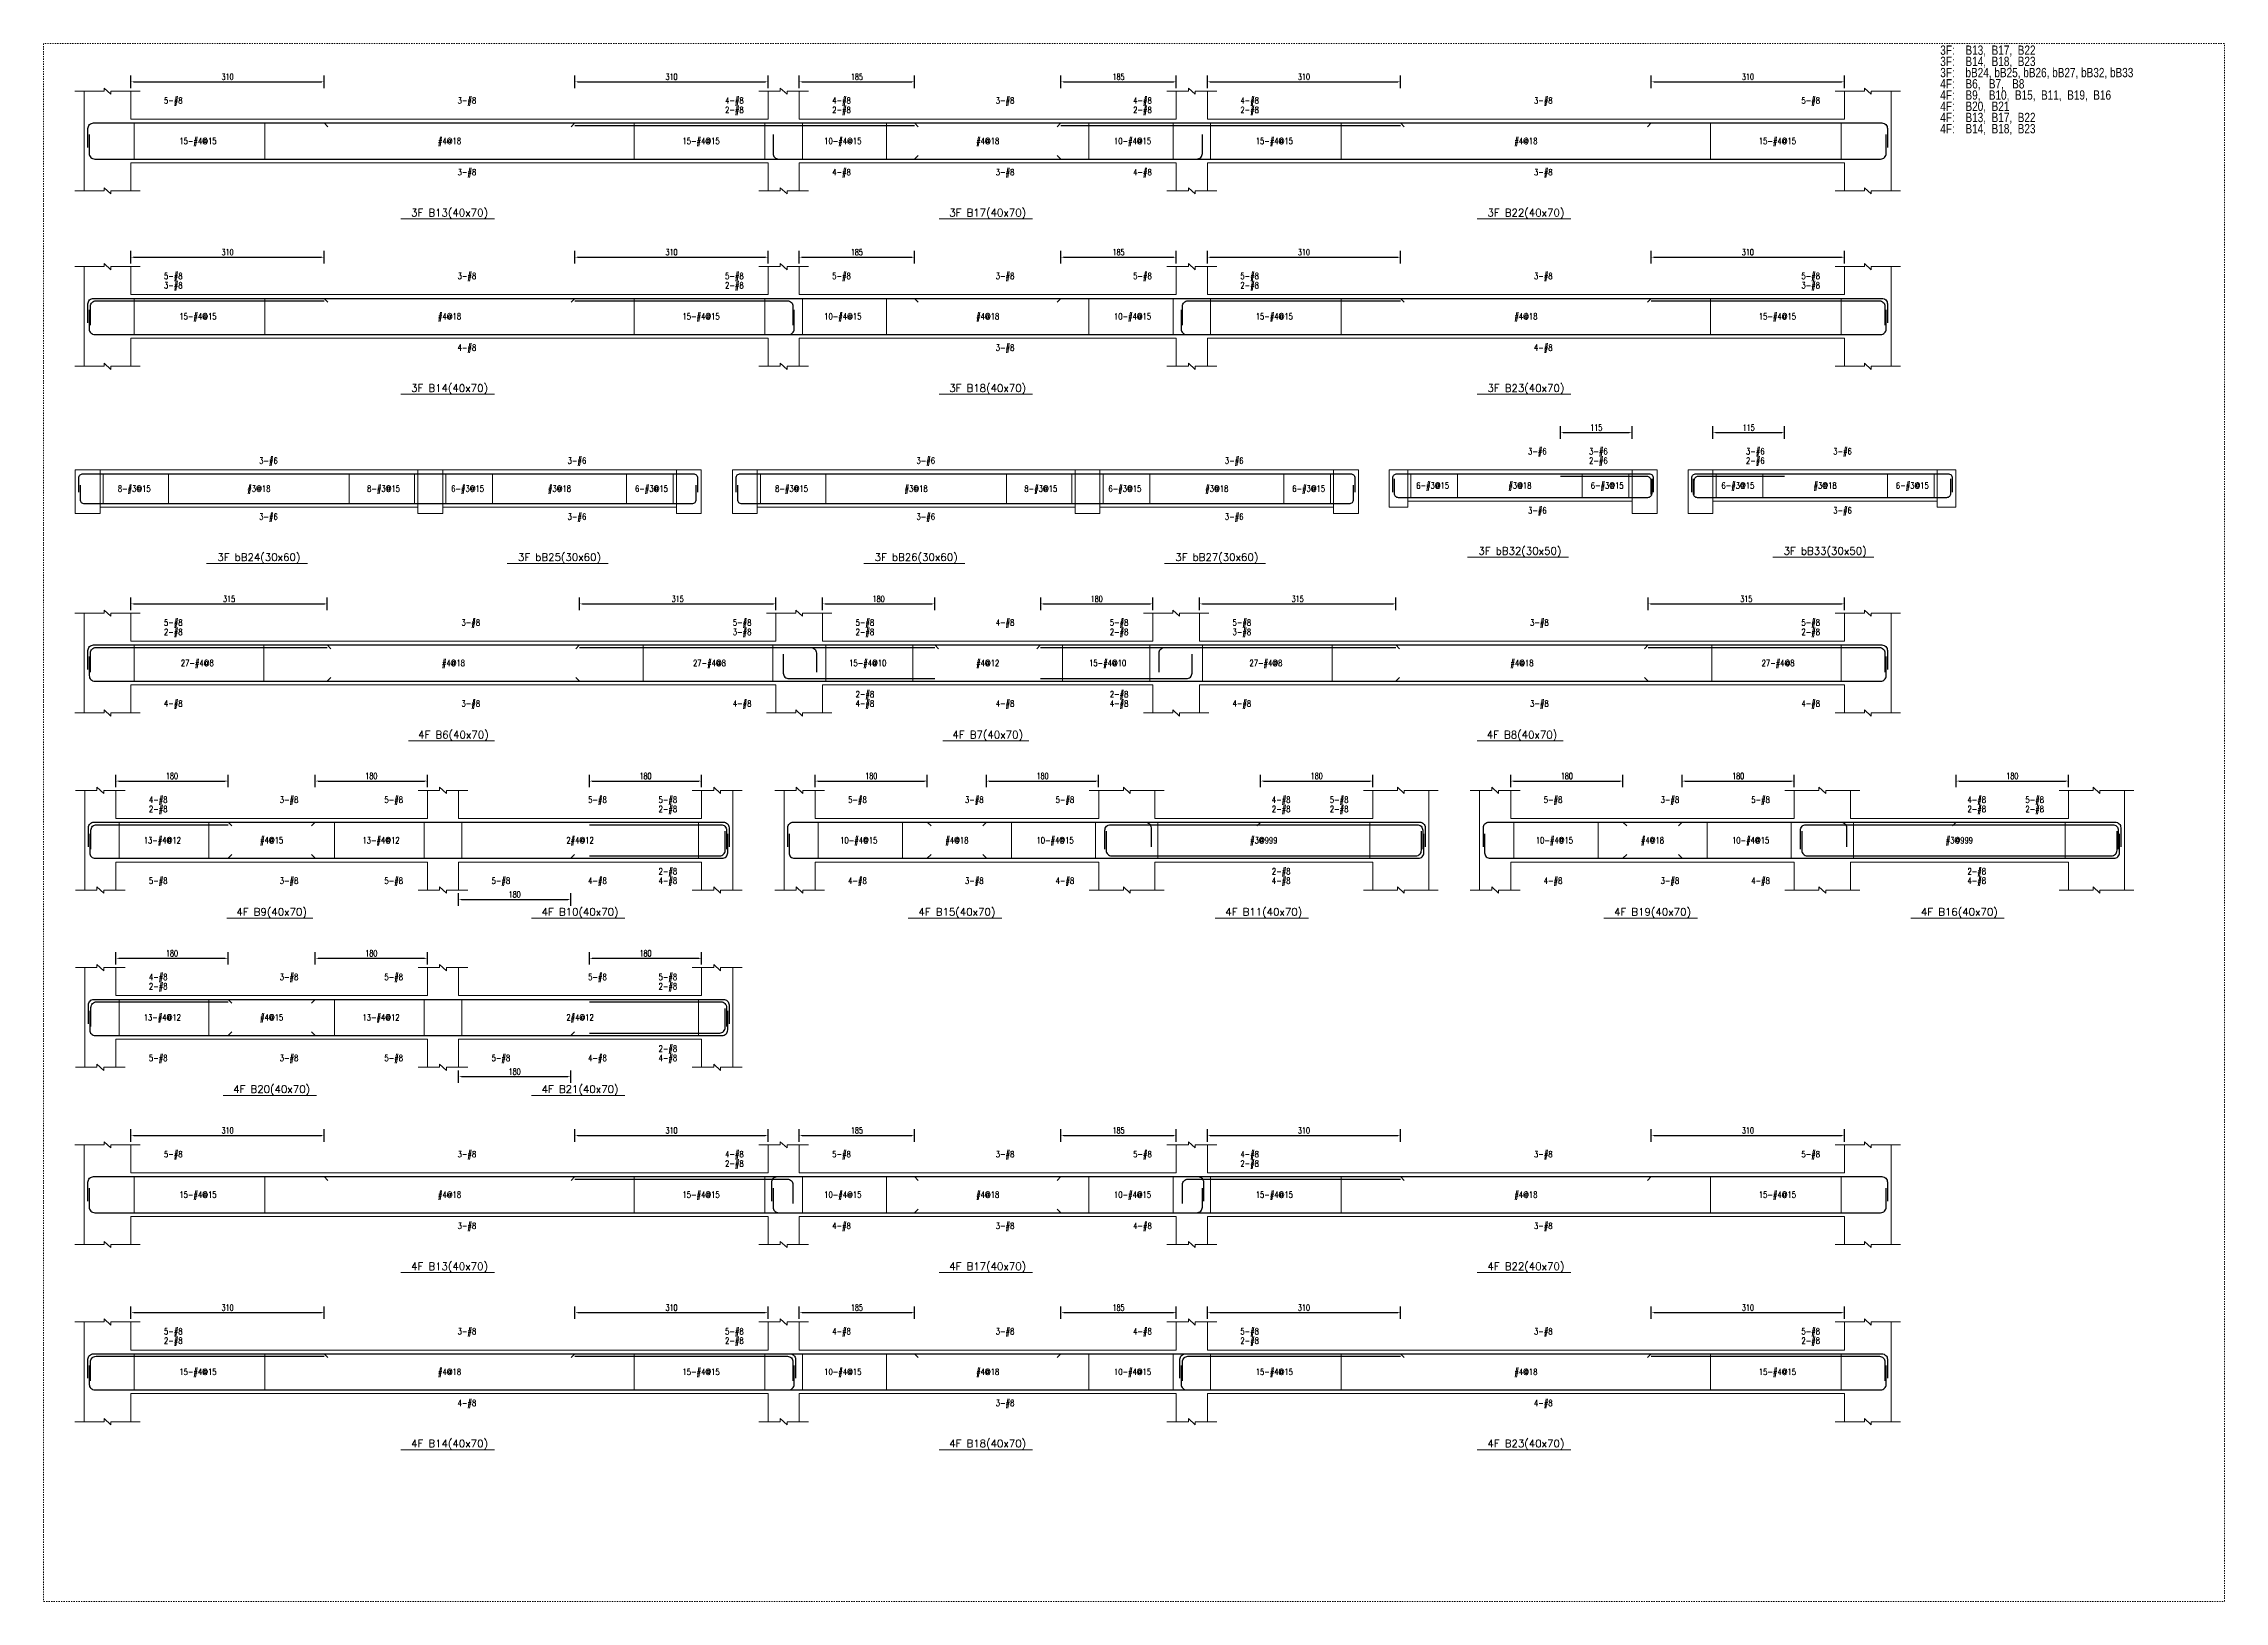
# Model space of a CAD drawing. Header units: millimetres. Extents: x 50 to 17750, y -6050 to -1000.
# Drawn here: x 7150 to 10650, y -3500 to -1000 of the extents above; entities that cross this region are included whole.
import ezdxf
from ezdxf.enums import TextEntityAlignment as Align

# ---------------------------------------------------------------- set-up
doc = ezdxf.new("R2010")
doc.units = ezdxf.units.MM
doc.linetypes.add('DOT', pattern=[4, 2, -2])
for name, color, linetype in [('主筋文字', 3, 'Continuous'), ('主筋文字引線', 3, 'Continuous'), ('主筋線', 1, 'Continuous'), ('剪力筋文字', 3, 'Continuous'), ('剪力筋文字引線', 3, 'Continuous'), ('剪力筋線', 3, 'Continuous'), ('圖框', 132, 'DOT'), ('尺寸標註-字串', 4, 'Continuous'), ('摘要資訊', 1, 'Continuous'), ('梁柱截斷記號', 3, 'Continuous'), ('梁跨名稱', 3, 'Continuous'), ('梁跨名稱底線', 3, 'Continuous'), ('邊界線', 3, 'Continuous'), ('邊界線-梁支撐外線', 3, 'Continuous')]:
    doc.layers.add(name, color=color, linetype=linetype)
doc.styles.add('note', font='romans', dxfattribs={"width": 0.75, "height": 10})
doc.styles.add('OAP_ROMANS', font='OAP_ROMANS.shx', dxfattribs={"height": 0.2, "bigfont": 'chineset.shx'})
doc.styles.add('romanc', font='romanc.shx', dxfattribs={"height": 0.2, "bigfont": 'chineset.shx'})
doc.styles.add('romans', font='romans.shx', dxfattribs={"height": 0.2, "bigfont": 'chineset.shx'})
doc.dimstyles.new('BeamRebarDim', dxfattribs={"dimtxt": 12, "dimasz": 4.5, "dimexe": 10, "dimexo": 1, "dimgap": 3, "dimtad": 1, "dimdec": 0, "dimdsep": 46, "dimtxsty": 'note', "dimcen": 2.5, "dimclrd": 256, "dimclre": 256, "dimclrt": 256, "dimadec": 0, "dimazin": 0, "dimtfac": 1, "dimtmove": 0, "dimatfit": 3, "dimfxl": 1, "dimtolj": 1, "dimarcsym": 0})

msp = doc.modelspace()

# ---------------------------------------------------------------- texts
at = {"layer": '主筋文字', "style": 'romans', "width": 0.8}
for s, p in [('5-#8', (7343.2, -1091.3)), ('3-#8', (7814.5, -1091.3)), ('4-#8', (8243.7, -1091.3)), ('4-#8', (8415.7, -1091.3)), ('3-#8', (8678.2, -1091.3)), ('4-#8', (8898.7, -1091.3)), ('4-#8', (9070.7, -1091.3)), ('3-#8', (9542, -1091.3)), ('5-#8', (9971.2, -1091.3)), ('2-#8', (8243.7, -1106.3)), ('2-#8', (8415.7, -1106.3)), ('2-#8', (8898.7, -1106.3)), ('2-#8', (9070.7, -1106.3)), ('3-#8', (7814.5, -1206.3)), ('4-#8', (8415.7, -1206.3)), ('3-#8', (8678.2, -1206.3)), ('4-#8', (8898.7, -1206.3)), ('3-#8', (9542, -1206.3)), ('5-#8', (7343.2, -1372.8)), ('3-#8', (7343.2, -1387.8)), ('3-#8', (7814.5, -1372.8)), ('5-#8', (8243.7, -1372.8)), ('2-#8', (8243.7, -1387.8)), ('5-#8', (8415.7, -1372.8)), ('3-#8', (8678.2, -1372.8)), ('5-#8', (8898.7, -1372.8)), ('5-#8', (9070.7, -1372.8)), ('2-#8', (9070.7, -1387.8)), ('3-#8', (9542, -1372.8)), ('5-#8', (9971.2, -1372.8)), ('3-#8', (9971.2, -1387.8)), ('4-#8', (7814.5, -1487.8)), ('3-#8', (8678.2, -1487.8)), ('4-#8', (9542, -1487.8)), ('3-#6', (7496, -1669.2)), ('3-#6', (7991, -1669.2)), ('3-#6', (8550.9, -1669.2)), ('3-#6', (9045.9, -1669.2)), ('3-#6', (9532.4, -1654.2)), ('3-#6', (9630.4, -1654.2)), ('2-#6', (9630.4, -1669.2)), ('3-#6', (9882.2, -1654.2)), ('2-#6', (9882.2, -1669.2)), ('3-#6', (10022.2, -1654.2)), ('3-#6', (9532.4, -1749.2)), ('3-#6', (10022.2, -1749.2)), ('3-#6', (7496, -1759.2)), ('3-#6', (7991, -1759.2)), ('3-#6', (8550.9, -1759.2)), ('3-#6', (9045.9, -1759.2)), ('5-#8', (7343.2, -1929.1)), ('3-#8', (7820.7, -1929.1)), ('5-#8', (8256.2, -1929.1)), ('5-#8', (8453.2, -1929.1)), ('4-#8', (8678.2, -1929.1)), ('5-#8', (8861.2, -1929.1)), ('5-#8', (9058.2, -1929.1)), ('3-#8', (9535.7, -1929.1)), ('5-#8', (9971.2, -1929.1)), ('2-#8', (7343.2, -1944.1)), ('3-#8', (8256.2, -1944.1)), ('2-#8', (8453.2, -1944.1)), ('2-#8', (8861.2, -1944.1)), ('3-#8', (9058.2, -1944.1)), ('2-#8', (9971.2, -1944.1)), ('4-#8', (7343.2, -2059.1)), ('3-#8', (7820.7, -2059.1)), ('4-#8', (8256.2, -2059.1)), ('2-#8', (8453.2, -2044.1)), ('4-#8', (8453.2, -2059.1)), ('4-#8', (8678.2, -2059.1)), ('2-#8', (8861.2, -2044.1)), ('4-#8', (8861.2, -2059.1)), ('4-#8', (9058.2, -2059.1)), ('3-#8', (9535.7, -2059.1)), ('4-#8', (9971.2, -2059.1)), ('4-#8', (7319, -2213.5)), ('2-#8', (7319, -2228.5)), ('3-#8', (7529, -2213.5)), ('5-#8', (7697, -2213.5)), ('5-#8', (8024, -2213.5)), ('5-#8', (8137, -2213.5)), ('2-#8', (8137, -2228.5)), ('5-#8', (8441.3, -2213.5)), ('3-#8', (8628.8, -2213.5)), ('5-#8', (8774.3, -2213.5)), ('4-#8', (9121.3, -2213.5)), ('2-#8', (9121.3, -2228.5)), ('5-#8', (9214.3, -2213.5)), ('2-#8', (9214.3, -2228.5)), ('5-#8', (9557.7, -2213.5)), ('3-#8', (9745.2, -2213.5)), ('5-#8', (9890.7, -2213.5)), ('4-#8', (10237.7, -2213.5)), ('2-#8', (10237.7, -2228.5)), ('5-#8', (10330.7, -2213.5)), ('2-#8', (10330.7, -2228.5)), ('5-#8', (7319, -2343.5)), ('3-#8', (7529, -2343.5)), ('5-#8', (7697, -2343.5)), ('5-#8', (7869, -2343.5)), ('4-#8', (8024, -2343.5)), ('2-#8', (8137, -2328.5)), ('4-#8', (8137, -2343.5)), ('4-#8', (8441.3, -2343.5)), ('3-#8', (8628.8, -2343.5)), ('4-#8', (8774.3, -2343.5)), ('2-#8', (9121.3, -2328.5)), ('4-#8', (9121.3, -2343.5)), ('4-#8', (9557.7, -2343.5)), ('3-#8', (9745.2, -2343.5)), ('4-#8', (9890.7, -2343.5)), ('2-#8', (10237.7, -2328.5)), ('4-#8', (10237.7, -2343.5)), ('4-#8', (7319, -2497.9)), ('2-#8', (7319, -2512.9)), ('3-#8', (7529, -2497.9)), ('5-#8', (7697, -2497.9)), ('5-#8', (8024, -2497.9)), ('5-#8', (8137, -2497.9)), ('2-#8', (8137, -2512.9)), ('5-#8', (7319, -2627.9)), ('3-#8', (7529, -2627.9)), ('5-#8', (7697, -2627.9)), ('5-#8', (7869, -2627.9)), ('4-#8', (8024, -2627.9)), ('2-#8', (8137, -2612.9)), ('4-#8', (8137, -2627.9)), ('5-#8', (7343.2, -2782.3)), ('3-#8', (7814.5, -2782.3)), ('4-#8', (8243.7, -2782.3)), ('2-#8', (8243.7, -2797.3)), ('5-#8', (8415.7, -2782.3)), ('3-#8', (8678.2, -2782.3)), ('5-#8', (8898.7, -2782.3)), ('4-#8', (9070.7, -2782.3)), ('2-#8', (9070.7, -2797.3)), ('3-#8', (9542, -2782.3)), ('5-#8', (9971.2, -2782.3)), ('3-#8', (7814.5, -2897.3)), ('4-#8', (8415.7, -2897.3)), ('3-#8', (8678.2, -2897.3)), ('4-#8', (8898.7, -2897.3)), ('3-#8', (9542, -2897.3)), ('5-#8', (7343.2, -3066.6)), ('2-#8', (7343.2, -3081.6)), ('3-#8', (7814.5, -3066.6)), ('5-#8', (8243.7, -3066.6)), ('2-#8', (8243.7, -3081.6)), ('4-#8', (8415.7, -3066.6)), ('3-#8', (8678.2, -3066.6)), ('4-#8', (8898.7, -3066.6)), ('5-#8', (9070.7, -3066.6)), ('2-#8', (9070.7, -3081.6)), ('3-#8', (9542, -3066.6)), ('5-#8', (9971.2, -3066.6)), ('2-#8', (9971.2, -3081.6)), ('4-#8', (7814.5, -3181.6)), ('3-#8', (8678.2, -3181.6)), ('4-#8', (9542, -3181.6))]:
    msp.add_text(s, height=10, dxfattribs=at).set_placement(p, align=Align.MIDDLE_LEFT)
at = {"layer": '剪力筋文字', "style": 'romans', "width": 0.8}
for s, p in [('15-#4@15', (7397.7, -1161.3)), ('#4@18', (7801.5, -1161.3)), ('15-#4@15', (8205.2, -1161.3)), ('10-#4@15', (8432.7, -1161.3)), ('#4@18', (8665.2, -1161.3)), ('10-#4@15', (8897.7, -1161.3)), ('15-#4@15', (9125.2, -1161.3)), ('#4@18', (9529, -1161.3)), ('15-#4@15', (9932.7, -1161.3)), ('15-#4@15', (7397.7, -1442.8)), ('#4@18', (7801.5, -1442.8)), ('15-#4@15', (8205.2, -1442.8)), ('10-#4@15', (8432.7, -1442.8)), ('#4@18', (8665.2, -1442.8)), ('10-#4@15', (8897.7, -1442.8)), ('15-#4@15', (9125.2, -1442.8)), ('#4@18', (9529, -1442.8)), ('15-#4@15', (9932.7, -1442.8)), ('8-#3@15', (7295.5, -1719.2)), ('#3@18', (7495.5, -1719.2)), ('8-#3@15', (7695.5, -1719.2)), ('6-#3@15', (7830.5, -1719.2)), ('#3@18', (7978, -1719.2)), ('6-#3@15', (8125.5, -1719.2)), ('8-#3@15', (8350.4, -1719.2)), ('#3@18', (8550.4, -1719.2)), ('8-#3@15', (8750.4, -1719.2)), ('6-#3@15', (8885.4, -1719.2)), ('#3@18', (9032.9, -1719.2)), ('6-#3@15', (9180.4, -1719.2)), ('6-#3@15', (9379.4, -1714.2)), ('#3@18', (9519.4, -1714.2)), ('6-#3@15', (9659.4, -1714.2)), ('6-#3@15', (9869.2, -1714.2)), ('#3@18', (10009.2, -1714.2)), ('6-#3@15', (10149.2, -1714.2)), ('27-#4@8', (7396.7, -1999.1)), ('#4@18', (7807.7, -1999.1)), ('27-#4@8', (8218.7, -1999.1)), ('15-#4@10', (8472.7, -1999.1)), ('#4@12', (8665.2, -1999.1)), ('15-#4@10', (8857.7, -1999.1)), ('27-#4@8', (9111.7, -1999.1)), ('#4@18', (9522.7, -1999.1)), ('27-#4@8', (9933.7, -1999.1)), ('13-#4@12', (7340.5, -2283.5)), ('#4@15', (7516, -2283.5)), ('13-#4@12', (7691.5, -2283.5)), ('2#4@12', (8011, -2283.5)), ('10-#4@15', (8458.3, -2283.5)), ('#4@18', (8615.8, -2283.5)), ('10-#4@15', (8773.3, -2283.5)), ('#3@999', (9108.3, -2283.5)), ('10-#4@15', (9574.7, -2283.5)), ('#4@18', (9732.2, -2283.5)), ('10-#4@15', (9889.7, -2283.5)), ('#3@999', (10224.7, -2283.5)), ('13-#4@12', (7340.5, -2567.9)), ('#4@15', (7516, -2567.9)), ('13-#4@12', (7691.5, -2567.9)), ('2#4@12', (8011, -2567.9)), ('15-#4@15', (7397.7, -2852.3)), ('#4@18', (7801.5, -2852.3)), ('15-#4@15', (8205.2, -2852.3)), ('10-#4@15', (8432.7, -2852.3)), ('#4@18', (8665.2, -2852.3)), ('10-#4@15', (8897.7, -2852.3)), ('15-#4@15', (9125.2, -2852.3)), ('#4@18', (9529, -2852.3)), ('15-#4@15', (9932.7, -2852.3)), ('15-#4@15', (7397.7, -3136.6)), ('#4@18', (7801.5, -3136.6)), ('15-#4@15', (8205.2, -3136.6)), ('10-#4@15', (8432.7, -3136.6)), ('#4@18', (8665.2, -3136.6)), ('10-#4@15', (8897.7, -3136.6)), ('15-#4@15', (9125.2, -3136.6)), ('#4@18', (9529, -3136.6)), ('15-#4@15', (9932.7, -3136.6))]:
    msp.add_text(s, height=10, dxfattribs=at).set_placement(p, align=Align.CENTER)
at = {"layer": '摘要資訊', "style": 'OAP_ROMANS', "width": 0.8}
for s, p in [('3F:', (10194, -1018)), (' B13,  B17,  B22', (10230, -1018)), ('3F:', (10194, -1036)), ('3F:', (10194, -1054)), (' bB24, bB25, bB26, bB27, bB32, bB33', (10230, -1054)), (' B14,  B18,  B23', (10230, -1036)), ('4F:', (10194, -1072)), ('4F:', (10194, -1090)), (' B6,   B7,   B8', (10230, -1072)), (' B9,   B10,  B15,  B11,  B19,  B16', (10230, -1090)), ('4F:', (10194, -1108)), ('4F:', (10194, -1126)), (' B20,  B21', (10230, -1108)), (' B13,  B17,  B22', (10230, -1126)), ('4F:', (10194, -1144)), (' B14,  B18,  B23', (10230, -1144))]:
    msp.add_text(s, height=15, dxfattribs=at).set_placement(p)
at = {"layer": '梁跨名稱', "style": 'romanc'}
for s, p in [('3F B13(40x70)', (7801.5, -1277.3)), ('3F B17(40x70)', (8665.2, -1277.3)), ('3F B22(40x70)', (9529, -1277.3)), ('3F B14(40x70)', (7801.5, -1558.8)), ('3F B18(40x70)', (8665.2, -1558.8)), ('3F B23(40x70)', (9529, -1558.8)), ('3F bB24(30x60)', (7495.5, -1830.2)), ('3F bB25(30x60)', (7978, -1830.2)), ('3F bB26(30x60)', (8550.4, -1830.2)), ('3F bB27(30x60)', (9032.9, -1830.2)), ('3F bB32(30x50)', (9519.4, -1820.2)), ('3F bB33(30x50)', (10009.2, -1820.2)), ('4F B6(40x70)', (7807.7, -2115.1)), ('4F B7(40x70)', (8665.2, -2115.1)), ('4F B8(40x70)', (9522.7, -2115.1)), ('4F B9(40x70)', (7516, -2399.5)), ('4F B10(40x70)', (8011, -2399.5)), ('4F B15(40x70)', (8615.8, -2399.5)), ('4F B11(40x70)', (9108.3, -2399.5)), ('4F B19(40x70)', (9732.2, -2399.5)), ('4F B16(40x70)', (10224.7, -2399.5)), ('4F B20(40x70)', (7516, -2683.9)), ('4F B21(40x70)', (8011, -2683.9)), ('4F B13(40x70)', (7801.5, -2968.3)), ('4F B17(40x70)', (8665.2, -2968.3)), ('4F B22(40x70)', (9529, -2968.3)), ('4F B14(40x70)', (7801.5, -3252.6)), ('4F B18(40x70)', (8665.2, -3252.6)), ('4F B23(40x70)', (9529, -3252.6))]:
    msp.add_text(s, height=12, dxfattribs=at).set_placement(p, align=Align.CENTER)

# ---------------------------------------------------------------- blocks, each defined once
blk = doc.blocks.new('*D66')
at = {"layer": 'Defpoints', "color": 0}
for p in [(7290.234375, -1072.328125), (7600.234375, -1061.328125), (7600.234375, -1072.328125)]:
    blk.add_point(p, dxfattribs=at)
at = {"layer": '尺寸標註-字串', "lineweight": -2}
for p, q in [((7290.234375, -1071.328125), (7290.234375, -1051.328125)), ((7294.734375, -1061.328125), (7595.734375, -1061.328125)), ((7600.234375, -1071.328125), (7600.234375, -1051.328125))]:
    blk.add_line(p, q, dxfattribs=at)
at = {"layer": '尺寸標註-字串'}
for points in [[(7294.734375, -1060.578125), (7294.734375, -1062.078125), (7290.234375, -1061.328125)], [(7595.734375, -1062.078125), (7595.734375, -1060.578125), (7600.234375, -1061.328125)]]:
    blk.add_solid(points, dxfattribs=at)
at = {"layer": '尺寸標註-字串', "insert": (7445.234375, -1053.283125), "char_height": 10, "attachment_point": 5, "style": 'note'}
blk.add_mtext('\\A1;310', dxfattribs=at)
blk = doc.blocks.new('*D67')
at = {"layer": 'Defpoints', "color": 0}
for p in [(8002.734375, -1072.328125), (8312.734375, -1061.328125), (8312.734375, -1072.328125)]:
    blk.add_point(p, dxfattribs=at)
at = {"layer": '尺寸標註-字串', "lineweight": -2}
for p, q in [((8002.734375, -1071.328125), (8002.734375, -1051.328125)), ((8007.234375, -1061.328125), (8308.234375, -1061.328125)), ((8312.734375, -1071.328125), (8312.734375, -1051.328125))]:
    blk.add_line(p, q, dxfattribs=at)
at = {"layer": '尺寸標註-字串'}
for points in [[(8007.234375, -1060.578125), (8007.234375, -1062.078125), (8002.734375, -1061.328125)], [(8308.234375, -1062.078125), (8308.234375, -1060.578125), (8312.734375, -1061.328125)]]:
    blk.add_solid(points, dxfattribs=at)
at = {"layer": '尺寸標註-字串', "insert": (8157.734375, -1053.283125), "char_height": 10, "attachment_point": 5, "style": 'note'}
blk.add_mtext('\\A1;310', dxfattribs=at)
blk = doc.blocks.new('*D68')
at = {"layer": 'Defpoints', "color": 0}
for p in [(8362.734375, -1072.328125), (8547.734375, -1061.328125), (8547.734375, -1072.328125)]:
    blk.add_point(p, dxfattribs=at)
at = {"layer": '尺寸標註-字串', "lineweight": -2}
for p, q in [((8362.734375, -1071.328125), (8362.734375, -1051.328125)), ((8367.234375, -1061.328125), (8543.234375, -1061.328125)), ((8547.734375, -1071.328125), (8547.734375, -1051.328125))]:
    blk.add_line(p, q, dxfattribs=at)
at = {"layer": '尺寸標註-字串'}
for points in [[(8367.234375, -1060.578125), (8367.234375, -1062.078125), (8362.734375, -1061.328125)], [(8543.234375, -1062.078125), (8543.234375, -1060.578125), (8547.734375, -1061.328125)]]:
    blk.add_solid(points, dxfattribs=at)
at = {"layer": '尺寸標註-字串', "insert": (8455.234375, -1053.283125), "char_height": 10, "attachment_point": 5, "style": 'note'}
blk.add_mtext('\\A1;185', dxfattribs=at)
blk = doc.blocks.new('*D69')
at = {"layer": 'Defpoints', "color": 0}
for p in [(8782.734375, -1072.328125), (8967.734375, -1061.328125), (8967.734375, -1072.328125)]:
    blk.add_point(p, dxfattribs=at)
at = {"layer": '尺寸標註-字串', "lineweight": -2}
for p, q in [((8782.734375, -1071.328125), (8782.734375, -1051.328125)), ((8787.234375, -1061.328125), (8963.234375, -1061.328125)), ((8967.734375, -1071.328125), (8967.734375, -1051.328125))]:
    blk.add_line(p, q, dxfattribs=at)
at = {"layer": '尺寸標註-字串'}
for points in [[(8787.234375, -1060.578125), (8787.234375, -1062.078125), (8782.734375, -1061.328125)], [(8963.234375, -1062.078125), (8963.234375, -1060.578125), (8967.734375, -1061.328125)]]:
    blk.add_solid(points, dxfattribs=at)
at = {"layer": '尺寸標註-字串', "insert": (8875.234375, -1053.283125), "char_height": 10, "attachment_point": 5, "style": 'note'}
blk.add_mtext('\\A1;185', dxfattribs=at)
blk = doc.blocks.new('*D70')
at = {"layer": 'Defpoints', "color": 0}
for p in [(9017.734375, -1072.328125), (9327.734375, -1061.328125), (9327.734375, -1072.328125)]:
    blk.add_point(p, dxfattribs=at)
at = {"layer": '尺寸標註-字串', "lineweight": -2}
for p, q in [((9017.734375, -1071.328125), (9017.734375, -1051.328125)), ((9022.234375, -1061.328125), (9323.234375, -1061.328125)), ((9327.734375, -1071.328125), (9327.734375, -1051.328125))]:
    blk.add_line(p, q, dxfattribs=at)
at = {"layer": '尺寸標註-字串'}
for points in [[(9022.234375, -1060.578125), (9022.234375, -1062.078125), (9017.734375, -1061.328125)], [(9323.234375, -1062.078125), (9323.234375, -1060.578125), (9327.734375, -1061.328125)]]:
    blk.add_solid(points, dxfattribs=at)
at = {"layer": '尺寸標註-字串', "insert": (9172.734375, -1053.283125), "char_height": 10, "attachment_point": 5, "style": 'note'}
blk.add_mtext('\\A1;310', dxfattribs=at)
blk = doc.blocks.new('*D71')
at = {"layer": 'Defpoints', "color": 0}
for p in [(9730.234375, -1072.328125), (10040.234375, -1061.328125), (10040.234375, -1072.328125)]:
    blk.add_point(p, dxfattribs=at)
at = {"layer": '尺寸標註-字串', "lineweight": -2}
for p, q in [((9730.234375, -1071.328125), (9730.234375, -1051.328125)), ((9734.734375, -1061.328125), (10035.734375, -1061.328125)), ((10040.234375, -1071.328125), (10040.234375, -1051.328125))]:
    blk.add_line(p, q, dxfattribs=at)
at = {"layer": '尺寸標註-字串'}
for points in [[(9734.734375, -1060.578125), (9734.734375, -1062.078125), (9730.234375, -1061.328125)], [(10035.734375, -1062.078125), (10035.734375, -1060.578125), (10040.234375, -1061.328125)]]:
    blk.add_solid(points, dxfattribs=at)
at = {"layer": '尺寸標註-字串', "insert": (9885.234375, -1053.283125), "char_height": 10, "attachment_point": 5, "style": 'note'}
blk.add_mtext('\\A1;310', dxfattribs=at)
blk = doc.blocks.new('*D72')
at = {"layer": 'Defpoints', "color": 0}
for p in [(7290.2, -1353.8), (7600.2, -1342.8), (7600.2, -1353.8)]:
    blk.add_point(p, dxfattribs=at)
at = {"layer": '尺寸標註-字串', "lineweight": -2}
for p, q in [((7290.2, -1352.8), (7290.2, -1332.8)), ((7294.7, -1342.8), (7595.7, -1342.8)), ((7600.2, -1352.8), (7600.2, -1332.8))]:
    blk.add_line(p, q, dxfattribs=at)
at = {"layer": '尺寸標註-字串'}
for points in [[(7294.7, -1342), (7294.7, -1343.5), (7290.2, -1342.8)], [(7595.7, -1343.5), (7595.7, -1342), (7600.2, -1342.8)]]:
    blk.add_solid(points, dxfattribs=at)
at = {"layer": '尺寸標註-字串', "insert": (7445.2, -1334.7), "char_height": 10, "attachment_point": 5, "style": 'note'}
blk.add_mtext('\\A1;310', dxfattribs=at)
blk = doc.blocks.new('*D73')
at = {"layer": 'Defpoints', "color": 0}
for p in [(8002.7, -1353.8), (8312.7, -1342.8), (8312.7, -1353.8)]:
    blk.add_point(p, dxfattribs=at)
at = {"layer": '尺寸標註-字串', "lineweight": -2}
for p, q in [((8002.7, -1352.8), (8002.7, -1332.8)), ((8007.2, -1342.8), (8308.2, -1342.8)), ((8312.7, -1352.8), (8312.7, -1332.8))]:
    blk.add_line(p, q, dxfattribs=at)
at = {"layer": '尺寸標註-字串'}
for points in [[(8007.2, -1342), (8007.2, -1343.5), (8002.7, -1342.8)], [(8308.2, -1343.5), (8308.2, -1342), (8312.7, -1342.8)]]:
    blk.add_solid(points, dxfattribs=at)
at = {"layer": '尺寸標註-字串', "insert": (8157.7, -1334.7), "char_height": 10, "attachment_point": 5, "style": 'note'}
blk.add_mtext('\\A1;310', dxfattribs=at)
blk = doc.blocks.new('*D74')
at = {"layer": 'Defpoints', "color": 0}
for p in [(8362.7, -1353.8), (8547.7, -1342.8), (8547.7, -1353.8)]:
    blk.add_point(p, dxfattribs=at)
at = {"layer": '尺寸標註-字串', "lineweight": -2}
for p, q in [((8362.7, -1352.8), (8362.7, -1332.8)), ((8367.2, -1342.8), (8543.2, -1342.8)), ((8547.7, -1352.8), (8547.7, -1332.8))]:
    blk.add_line(p, q, dxfattribs=at)
at = {"layer": '尺寸標註-字串'}
for points in [[(8367.2, -1342), (8367.2, -1343.5), (8362.7, -1342.8)], [(8543.2, -1343.5), (8543.2, -1342), (8547.7, -1342.8)]]:
    blk.add_solid(points, dxfattribs=at)
at = {"layer": '尺寸標註-字串', "insert": (8455.2, -1334.7), "char_height": 10, "attachment_point": 5, "style": 'note'}
blk.add_mtext('\\A1;185', dxfattribs=at)
blk = doc.blocks.new('*D75')
at = {"layer": 'Defpoints', "color": 0}
for p in [(8782.7, -1353.8), (8967.7, -1342.8), (8967.7, -1353.8)]:
    blk.add_point(p, dxfattribs=at)
at = {"layer": '尺寸標註-字串', "lineweight": -2}
for p, q in [((8782.7, -1352.8), (8782.7, -1332.8)), ((8787.2, -1342.8), (8963.2, -1342.8)), ((8967.7, -1352.8), (8967.7, -1332.8))]:
    blk.add_line(p, q, dxfattribs=at)
at = {"layer": '尺寸標註-字串'}
for points in [[(8787.2, -1342), (8787.2, -1343.5), (8782.7, -1342.8)], [(8963.2, -1343.5), (8963.2, -1342), (8967.7, -1342.8)]]:
    blk.add_solid(points, dxfattribs=at)
at = {"layer": '尺寸標註-字串', "insert": (8875.2, -1334.7), "char_height": 10, "attachment_point": 5, "style": 'note'}
blk.add_mtext('\\A1;185', dxfattribs=at)
blk = doc.blocks.new('*D76')
at = {"layer": 'Defpoints', "color": 0}
for p in [(9017.7, -1353.8), (9327.7, -1342.8), (9327.7, -1353.8)]:
    blk.add_point(p, dxfattribs=at)
at = {"layer": '尺寸標註-字串', "lineweight": -2}
for p, q in [((9017.7, -1352.8), (9017.7, -1332.8)), ((9022.2, -1342.8), (9323.2, -1342.8)), ((9327.7, -1352.8), (9327.7, -1332.8))]:
    blk.add_line(p, q, dxfattribs=at)
at = {"layer": '尺寸標註-字串'}
for points in [[(9022.2, -1342), (9022.2, -1343.5), (9017.7, -1342.8)], [(9323.2, -1343.5), (9323.2, -1342), (9327.7, -1342.8)]]:
    blk.add_solid(points, dxfattribs=at)
at = {"layer": '尺寸標註-字串', "insert": (9172.7, -1334.7), "char_height": 10, "attachment_point": 5, "style": 'note'}
blk.add_mtext('\\A1;310', dxfattribs=at)
blk = doc.blocks.new('*D77')
at = {"layer": 'Defpoints', "color": 0}
for p in [(9730.2, -1353.8), (10040.2, -1342.8), (10040.2, -1353.8)]:
    blk.add_point(p, dxfattribs=at)
at = {"layer": '尺寸標註-字串', "lineweight": -2}
for p, q in [((9730.2, -1352.8), (9730.2, -1332.8)), ((9734.7, -1342.8), (10035.7, -1342.8)), ((10040.2, -1352.8), (10040.2, -1332.8))]:
    blk.add_line(p, q, dxfattribs=at)
at = {"layer": '尺寸標註-字串'}
for points in [[(9734.7, -1342), (9734.7, -1343.5), (9730.2, -1342.8)], [(10035.7, -1343.5), (10035.7, -1342), (10040.2, -1342.8)]]:
    blk.add_solid(points, dxfattribs=at)
at = {"layer": '尺寸標註-字串', "insert": (9885.2, -1334.7), "char_height": 10, "attachment_point": 5, "style": 'note'}
blk.add_mtext('\\A1;310', dxfattribs=at)
blk = doc.blocks.new('*D78')
at = {"layer": 'Defpoints', "color": 0}
for p in [(9584.4, -1635.2), (9699.4, -1624.2), (9699.4, -1635.2)]:
    blk.add_point(p, dxfattribs=at)
at = {"layer": '尺寸標註-字串', "lineweight": -2}
for p, q in [((9584.4, -1634.2), (9584.4, -1614.2)), ((9588.9, -1624.2), (9694.9, -1624.2)), ((9699.4, -1634.2), (9699.4, -1614.2))]:
    blk.add_line(p, q, dxfattribs=at)
at = {"layer": '尺寸標註-字串'}
for points in [[(9588.9, -1623.5), (9588.9, -1625), (9584.4, -1624.2)], [(9694.9, -1625), (9694.9, -1623.5), (9699.4, -1624.2)]]:
    blk.add_solid(points, dxfattribs=at)
at = {"layer": '尺寸標註-字串', "insert": (9641.9, -1616.2), "char_height": 10, "attachment_point": 5, "style": 'note'}
blk.add_mtext('\\A1;115', dxfattribs=at)
blk = doc.blocks.new('*D79')
at = {"layer": 'Defpoints', "color": 0}
for p in [(9829.2, -1635.2), (9944.2, -1624.2), (9944.2, -1635.2)]:
    blk.add_point(p, dxfattribs=at)
at = {"layer": '尺寸標註-字串', "lineweight": -2}
for p, q in [((9829.2, -1634.2), (9829.2, -1614.2)), ((9833.7, -1624.2), (9939.7, -1624.2)), ((9944.2, -1634.2), (9944.2, -1614.2))]:
    blk.add_line(p, q, dxfattribs=at)
at = {"layer": '尺寸標註-字串'}
for points in [[(9833.7, -1623.5), (9833.7, -1625), (9829.2, -1624.2)], [(9939.7, -1625), (9939.7, -1623.5), (9944.2, -1624.2)]]:
    blk.add_solid(points, dxfattribs=at)
at = {"layer": '尺寸標註-字串', "insert": (9886.7, -1616.2), "char_height": 10, "attachment_point": 5, "style": 'note'}
blk.add_mtext('\\A1;115', dxfattribs=at)
blk = doc.blocks.new('*D80')
at = {"layer": 'Defpoints', "color": 0}
for p in [(7290.234375, -1910.140625), (7605.234375, -1899.140625), (7605.234375, -1910.140625)]:
    blk.add_point(p, dxfattribs=at)
at = {"layer": '尺寸標註-字串', "lineweight": -2}
for p, q in [((7290.234375, -1909.140625), (7290.234375, -1889.140625)), ((7605.234375, -1909.140625), (7605.234375, -1889.140625)), ((7294.734375, -1899.140625), (7600.734375, -1899.140625))]:
    blk.add_line(p, q, dxfattribs=at)
at = {"layer": '尺寸標註-字串'}
for points in [[(7294.734375, -1898.390625), (7294.734375, -1899.890625), (7290.234375, -1899.140625)], [(7600.734375, -1899.890625), (7600.734375, -1898.390625), (7605.234375, -1899.140625)]]:
    blk.add_solid(points, dxfattribs=at)
at = {"layer": '尺寸標註-字串', "insert": (7447.734375, -1891.095625), "char_height": 10, "attachment_point": 5, "style": 'note'}
blk.add_mtext('\\A1;315', dxfattribs=at)
blk = doc.blocks.new('*D81')
at = {"layer": 'Defpoints', "color": 0}
for p in [(8010.234375, -1910.140625), (8325.234375, -1899.140625), (8325.234375, -1910.140625)]:
    blk.add_point(p, dxfattribs=at)
at = {"layer": '尺寸標註-字串', "lineweight": -2}
for p, q in [((8010.234375, -1909.140625), (8010.234375, -1889.140625)), ((8325.234375, -1909.140625), (8325.234375, -1889.140625)), ((8014.734375, -1899.140625), (8320.734375, -1899.140625))]:
    blk.add_line(p, q, dxfattribs=at)
at = {"layer": '尺寸標註-字串'}
for points in [[(8014.734375, -1898.390625), (8014.734375, -1899.890625), (8010.234375, -1899.140625)], [(8320.734375, -1899.890625), (8320.734375, -1898.390625), (8325.234375, -1899.140625)]]:
    blk.add_solid(points, dxfattribs=at)
at = {"layer": '尺寸標註-字串', "insert": (8167.734375, -1891.095625), "char_height": 10, "attachment_point": 5, "style": 'note'}
blk.add_mtext('\\A1;315', dxfattribs=at)
blk = doc.blocks.new('*D82')
at = {"layer": 'Defpoints', "color": 0}
for p in [(8400.234375, -1910.140625), (8580.234375, -1899.140625), (8580.234375, -1910.140625)]:
    blk.add_point(p, dxfattribs=at)
at = {"layer": '尺寸標註-字串', "lineweight": -2}
for p, q in [((8400.234375, -1909.140625), (8400.234375, -1889.140625)), ((8580.234375, -1909.140625), (8580.234375, -1889.140625)), ((8404.734375, -1899.140625), (8575.734375, -1899.140625))]:
    blk.add_line(p, q, dxfattribs=at)
at = {"layer": '尺寸標註-字串'}
for points in [[(8404.734375, -1898.390625), (8404.734375, -1899.890625), (8400.234375, -1899.140625)], [(8575.734375, -1899.890625), (8575.734375, -1898.390625), (8580.234375, -1899.140625)]]:
    blk.add_solid(points, dxfattribs=at)
at = {"layer": '尺寸標註-字串', "insert": (8490.234375, -1891.095625), "char_height": 10, "attachment_point": 5, "style": 'note'}
blk.add_mtext('\\A1;180', dxfattribs=at)
blk = doc.blocks.new('*D83')
at = {"layer": 'Defpoints', "color": 0}
for p in [(8750.234375, -1910.140625), (8930.234375, -1899.140625), (8930.234375, -1910.140625)]:
    blk.add_point(p, dxfattribs=at)
at = {"layer": '尺寸標註-字串', "lineweight": -2}
for p, q in [((8750.234375, -1909.140625), (8750.234375, -1889.140625)), ((8930.234375, -1909.140625), (8930.234375, -1889.140625)), ((8754.734375, -1899.140625), (8925.734375, -1899.140625))]:
    blk.add_line(p, q, dxfattribs=at)
at = {"layer": '尺寸標註-字串'}
for points in [[(8754.734375, -1898.390625), (8754.734375, -1899.890625), (8750.234375, -1899.140625)], [(8925.734375, -1899.890625), (8925.734375, -1898.390625), (8930.234375, -1899.140625)]]:
    blk.add_solid(points, dxfattribs=at)
at = {"layer": '尺寸標註-字串', "insert": (8840.234375, -1891.095625), "char_height": 10, "attachment_point": 5, "style": 'note'}
blk.add_mtext('\\A1;180', dxfattribs=at)
blk = doc.blocks.new('*D84')
at = {"layer": 'Defpoints', "color": 0}
for p in [(9005.234375, -1910.140625), (9320.234375, -1899.140625), (9320.234375, -1910.140625)]:
    blk.add_point(p, dxfattribs=at)
at = {"layer": '尺寸標註-字串', "lineweight": -2}
for p, q in [((9005.234375, -1909.140625), (9005.234375, -1889.140625)), ((9320.234375, -1909.140625), (9320.234375, -1889.140625)), ((9009.734375, -1899.140625), (9315.734375, -1899.140625))]:
    blk.add_line(p, q, dxfattribs=at)
at = {"layer": '尺寸標註-字串'}
for points in [[(9009.734375, -1898.390625), (9009.734375, -1899.890625), (9005.234375, -1899.140625)], [(9315.734375, -1899.890625), (9315.734375, -1898.390625), (9320.234375, -1899.140625)]]:
    blk.add_solid(points, dxfattribs=at)
at = {"layer": '尺寸標註-字串', "insert": (9162.734375, -1891.095625), "char_height": 10, "attachment_point": 5, "style": 'note'}
blk.add_mtext('\\A1;315', dxfattribs=at)
blk = doc.blocks.new('*D85')
at = {"layer": 'Defpoints', "color": 0}
for p in [(9725.234375, -1910.140625), (10040.234375, -1899.140625), (10040.234375, -1910.140625)]:
    blk.add_point(p, dxfattribs=at)
at = {"layer": '尺寸標註-字串', "lineweight": -2}
for p, q in [((9725.234375, -1909.140625), (9725.234375, -1889.140625)), ((10040.234375, -1909.140625), (10040.234375, -1889.140625)), ((9729.734375, -1899.140625), (10035.734375, -1899.140625))]:
    blk.add_line(p, q, dxfattribs=at)
at = {"layer": '尺寸標註-字串'}
for points in [[(9729.734375, -1898.390625), (9729.734375, -1899.890625), (9725.234375, -1899.140625)], [(10035.734375, -1899.890625), (10035.734375, -1898.390625), (10040.234375, -1899.140625)]]:
    blk.add_solid(points, dxfattribs=at)
at = {"layer": '尺寸標註-字串', "insert": (9882.734375, -1891.095625), "char_height": 10, "attachment_point": 5, "style": 'note'}
blk.add_mtext('\\A1;315', dxfattribs=at)
blk = doc.blocks.new('*D86')
at = {"layer": 'Defpoints', "color": 0}
for p in [(7266.015625, -2194.515625), (7446.015625, -2183.515625), (7446.015625, -2194.515625)]:
    blk.add_point(p, dxfattribs=at)
at = {"layer": '尺寸標註-字串', "lineweight": -2}
for p, q in [((7266.015625, -2193.515625), (7266.015625, -2173.515625)), ((7270.515625, -2183.515625), (7441.515625, -2183.515625)), ((7446.015625, -2193.515625), (7446.015625, -2173.515625))]:
    blk.add_line(p, q, dxfattribs=at)
at = {"layer": '尺寸標註-字串'}
for points in [[(7270.515625, -2182.765625), (7270.515625, -2184.265625), (7266.015625, -2183.515625)], [(7441.515625, -2184.265625), (7441.515625, -2182.765625), (7446.015625, -2183.515625)]]:
    blk.add_solid(points, dxfattribs=at)
at = {"layer": '尺寸標註-字串', "insert": (7356.015625, -2175.470625), "char_height": 10, "attachment_point": 5, "style": 'note'}
blk.add_mtext('\\A1;180', dxfattribs=at)
blk = doc.blocks.new('*D87')
at = {"layer": 'Defpoints', "color": 0}
for p in [(7586.015625, -2194.515625), (7766.015625, -2183.515625), (7766.015625, -2194.515625)]:
    blk.add_point(p, dxfattribs=at)
at = {"layer": '尺寸標註-字串', "lineweight": -2}
for p, q in [((7586.015625, -2193.515625), (7586.015625, -2173.515625)), ((7590.515625, -2183.515625), (7761.515625, -2183.515625)), ((7766.015625, -2193.515625), (7766.015625, -2173.515625))]:
    blk.add_line(p, q, dxfattribs=at)
at = {"layer": '尺寸標註-字串'}
for points in [[(7590.515625, -2182.765625), (7590.515625, -2184.265625), (7586.015625, -2183.515625)], [(7761.515625, -2184.265625), (7761.515625, -2182.765625), (7766.015625, -2183.515625)]]:
    blk.add_solid(points, dxfattribs=at)
at = {"layer": '尺寸標註-字串', "insert": (7676.015625, -2175.470625), "char_height": 10, "attachment_point": 5, "style": 'note'}
blk.add_mtext('\\A1;180', dxfattribs=at)
blk = doc.blocks.new('*D88')
at = {"layer": 'Defpoints', "color": 0}
for p in [(8026.015625, -2194.515625), (8206.015625, -2183.515625), (8206.015625, -2194.515625)]:
    blk.add_point(p, dxfattribs=at)
at = {"layer": '尺寸標註-字串', "lineweight": -2}
for p, q in [((8026.015625, -2193.515625), (8026.015625, -2173.515625)), ((8030.515625, -2183.515625), (8201.515625, -2183.515625)), ((8206.015625, -2193.515625), (8206.015625, -2173.515625))]:
    blk.add_line(p, q, dxfattribs=at)
at = {"layer": '尺寸標註-字串'}
for points in [[(8030.515625, -2182.765625), (8030.515625, -2184.265625), (8026.015625, -2183.515625)], [(8201.515625, -2184.265625), (8201.515625, -2182.765625), (8206.015625, -2183.515625)]]:
    blk.add_solid(points, dxfattribs=at)
at = {"layer": '尺寸標註-字串', "insert": (8116.015625, -2175.470625), "char_height": 10, "attachment_point": 5, "style": 'note'}
blk.add_mtext('\\A1;180', dxfattribs=at)
blk = doc.blocks.new('*D89')
at = {"layer": 'Defpoints', "color": 0}
for p in [(7996.015625, -2373.515625), (7816.015625, -2384.515625), (7996.015625, -2384.515625)]:
    blk.add_point(p, dxfattribs=at)
at = {"layer": '尺寸標註-字串', "lineweight": -2}
for p, q in [((7816.015625, -2383.515625), (7816.015625, -2363.515625)), ((7820.515625, -2373.515625), (7991.515625, -2373.515625)), ((7996.015625, -2383.515625), (7996.015625, -2363.515625))]:
    blk.add_line(p, q, dxfattribs=at)
at = {"layer": '尺寸標註-字串'}
for points in [[(7820.515625, -2372.765625), (7820.515625, -2374.265625), (7816.015625, -2373.515625)], [(7991.515625, -2374.265625), (7991.515625, -2372.765625), (7996.015625, -2373.515625)]]:
    blk.add_solid(points, dxfattribs=at)
at = {"layer": '尺寸標註-字串', "insert": (7906.015625, -2365.470625), "char_height": 10, "attachment_point": 5, "style": 'note'}
blk.add_mtext('\\A1;180', dxfattribs=at)
blk = doc.blocks.new('*D90')
at = {"layer": 'Defpoints', "color": 0}
for p in [(8388.28125, -2194.515625), (8568.28125, -2183.515625), (8568.28125, -2194.515625)]:
    blk.add_point(p, dxfattribs=at)
at = {"layer": '尺寸標註-字串', "lineweight": -2}
for p, q in [((8388.28125, -2193.515625), (8388.28125, -2173.515625)), ((8392.78125, -2183.515625), (8563.78125, -2183.515625)), ((8568.28125, -2193.515625), (8568.28125, -2173.515625))]:
    blk.add_line(p, q, dxfattribs=at)
at = {"layer": '尺寸標註-字串'}
for points in [[(8392.78125, -2182.765625), (8392.78125, -2184.265625), (8388.28125, -2183.515625)], [(8563.78125, -2184.265625), (8563.78125, -2182.765625), (8568.28125, -2183.515625)]]:
    blk.add_solid(points, dxfattribs=at)
at = {"layer": '尺寸標註-字串', "insert": (8478.28125, -2175.470625), "char_height": 10, "attachment_point": 5, "style": 'note'}
blk.add_mtext('\\A1;180', dxfattribs=at)
blk = doc.blocks.new('*D91')
at = {"layer": 'Defpoints', "color": 0}
for p in [(8663.28125, -2194.515625), (8843.28125, -2183.515625), (8843.28125, -2194.515625)]:
    blk.add_point(p, dxfattribs=at)
at = {"layer": '尺寸標註-字串', "lineweight": -2}
for p, q in [((8663.28125, -2193.515625), (8663.28125, -2173.515625)), ((8667.78125, -2183.515625), (8838.78125, -2183.515625)), ((8843.28125, -2193.515625), (8843.28125, -2173.515625))]:
    blk.add_line(p, q, dxfattribs=at)
at = {"layer": '尺寸標註-字串'}
for points in [[(8667.78125, -2182.765625), (8667.78125, -2184.265625), (8663.28125, -2183.515625)], [(8838.78125, -2184.265625), (8838.78125, -2182.765625), (8843.28125, -2183.515625)]]:
    blk.add_solid(points, dxfattribs=at)
at = {"layer": '尺寸標註-字串', "insert": (8753.28125, -2175.470625), "char_height": 10, "attachment_point": 5, "style": 'note'}
blk.add_mtext('\\A1;180', dxfattribs=at)
blk = doc.blocks.new('*D92')
at = {"layer": 'Defpoints', "color": 0}
for p in [(9103.28125, -2194.515625), (9283.28125, -2183.515625), (9283.28125, -2194.515625)]:
    blk.add_point(p, dxfattribs=at)
at = {"layer": '尺寸標註-字串', "lineweight": -2}
for p, q in [((9103.28125, -2193.515625), (9103.28125, -2173.515625)), ((9107.78125, -2183.515625), (9278.78125, -2183.515625)), ((9283.28125, -2193.515625), (9283.28125, -2173.515625))]:
    blk.add_line(p, q, dxfattribs=at)
at = {"layer": '尺寸標註-字串'}
for points in [[(9107.78125, -2182.765625), (9107.78125, -2184.265625), (9103.28125, -2183.515625)], [(9278.78125, -2184.265625), (9278.78125, -2182.765625), (9283.28125, -2183.515625)]]:
    blk.add_solid(points, dxfattribs=at)
at = {"layer": '尺寸標註-字串', "insert": (9193.28125, -2175.470625), "char_height": 10, "attachment_point": 5, "style": 'note'}
blk.add_mtext('\\A1;180', dxfattribs=at)
blk = doc.blocks.new('*D93')
at = {"layer": 'Defpoints', "color": 0}
for p in [(9504.6875, -2194.515625), (9684.6875, -2183.515625), (9684.6875, -2194.515625)]:
    blk.add_point(p, dxfattribs=at)
at = {"layer": '尺寸標註-字串', "lineweight": -2}
for p, q in [((9504.6875, -2193.515625), (9504.6875, -2173.515625)), ((9509.1875, -2183.515625), (9680.1875, -2183.515625)), ((9684.6875, -2193.515625), (9684.6875, -2173.515625))]:
    blk.add_line(p, q, dxfattribs=at)
at = {"layer": '尺寸標註-字串'}
for points in [[(9509.1875, -2182.765625), (9509.1875, -2184.265625), (9504.6875, -2183.515625)], [(9680.1875, -2184.265625), (9680.1875, -2182.765625), (9684.6875, -2183.515625)]]:
    blk.add_solid(points, dxfattribs=at)
at = {"layer": '尺寸標註-字串', "insert": (9594.6875, -2175.470625), "char_height": 10, "attachment_point": 5, "style": 'note'}
blk.add_mtext('\\A1;180', dxfattribs=at)
blk = doc.blocks.new('*D94')
at = {"layer": 'Defpoints', "color": 0}
for p in [(9779.6875, -2194.515625), (9959.6875, -2183.515625), (9959.6875, -2194.515625)]:
    blk.add_point(p, dxfattribs=at)
at = {"layer": '尺寸標註-字串', "lineweight": -2}
for p, q in [((9779.6875, -2193.515625), (9779.6875, -2173.515625)), ((9784.1875, -2183.515625), (9955.1875, -2183.515625)), ((9959.6875, -2193.515625), (9959.6875, -2173.515625))]:
    blk.add_line(p, q, dxfattribs=at)
at = {"layer": '尺寸標註-字串'}
for points in [[(9784.1875, -2182.765625), (9784.1875, -2184.265625), (9779.6875, -2183.515625)], [(9955.1875, -2184.265625), (9955.1875, -2182.765625), (9959.6875, -2183.515625)]]:
    blk.add_solid(points, dxfattribs=at)
at = {"layer": '尺寸標註-字串', "insert": (9869.6875, -2175.470625), "char_height": 10, "attachment_point": 5, "style": 'note'}
blk.add_mtext('\\A1;180', dxfattribs=at)
blk = doc.blocks.new('*D95')
at = {"layer": 'Defpoints', "color": 0}
for p in [(10219.6875, -2194.515625), (10399.6875, -2183.515625), (10399.6875, -2194.515625)]:
    blk.add_point(p, dxfattribs=at)
at = {"layer": '尺寸標註-字串', "lineweight": -2}
for p, q in [((10219.6875, -2193.515625), (10219.6875, -2173.515625)), ((10224.1875, -2183.515625), (10395.1875, -2183.515625)), ((10399.6875, -2193.515625), (10399.6875, -2173.515625))]:
    blk.add_line(p, q, dxfattribs=at)
at = {"layer": '尺寸標註-字串'}
for points in [[(10224.1875, -2182.765625), (10224.1875, -2184.265625), (10219.6875, -2183.515625)], [(10395.1875, -2184.265625), (10395.1875, -2182.765625), (10399.6875, -2183.515625)]]:
    blk.add_solid(points, dxfattribs=at)
at = {"layer": '尺寸標註-字串', "insert": (10309.6875, -2175.470625), "char_height": 10, "attachment_point": 5, "style": 'note'}
blk.add_mtext('\\A1;180', dxfattribs=at)
blk = doc.blocks.new('*D96')
at = {"layer": 'Defpoints', "color": 0}
for p in [(7266.015625, -2478.890625), (7446.015625, -2467.890625), (7446.015625, -2478.890625)]:
    blk.add_point(p, dxfattribs=at)
at = {"layer": '尺寸標註-字串', "lineweight": -2}
for p, q in [((7266.015625, -2477.890625), (7266.015625, -2457.890625)), ((7270.515625, -2467.890625), (7441.515625, -2467.890625)), ((7446.015625, -2477.890625), (7446.015625, -2457.890625))]:
    blk.add_line(p, q, dxfattribs=at)
at = {"layer": '尺寸標註-字串'}
for points in [[(7270.515625, -2467.140625), (7270.515625, -2468.640625), (7266.015625, -2467.890625)], [(7441.515625, -2468.640625), (7441.515625, -2467.140625), (7446.015625, -2467.890625)]]:
    blk.add_solid(points, dxfattribs=at)
at = {"layer": '尺寸標註-字串', "insert": (7356.015625, -2459.845625), "char_height": 10, "attachment_point": 5, "style": 'note'}
blk.add_mtext('\\A1;180', dxfattribs=at)
blk = doc.blocks.new('*D97')
at = {"layer": 'Defpoints', "color": 0}
for p in [(7586.015625, -2478.890625), (7766.015625, -2467.890625), (7766.015625, -2478.890625)]:
    blk.add_point(p, dxfattribs=at)
at = {"layer": '尺寸標註-字串', "lineweight": -2}
for p, q in [((7586.015625, -2477.890625), (7586.015625, -2457.890625)), ((7590.515625, -2467.890625), (7761.515625, -2467.890625)), ((7766.015625, -2477.890625), (7766.015625, -2457.890625))]:
    blk.add_line(p, q, dxfattribs=at)
at = {"layer": '尺寸標註-字串'}
for points in [[(7590.515625, -2467.140625), (7590.515625, -2468.640625), (7586.015625, -2467.890625)], [(7761.515625, -2468.640625), (7761.515625, -2467.140625), (7766.015625, -2467.890625)]]:
    blk.add_solid(points, dxfattribs=at)
at = {"layer": '尺寸標註-字串', "insert": (7676.015625, -2459.845625), "char_height": 10, "attachment_point": 5, "style": 'note'}
blk.add_mtext('\\A1;180', dxfattribs=at)
blk = doc.blocks.new('*D98')
at = {"layer": 'Defpoints', "color": 0}
for p in [(8026.015625, -2478.890625), (8206.015625, -2467.890625), (8206.015625, -2478.890625)]:
    blk.add_point(p, dxfattribs=at)
at = {"layer": '尺寸標註-字串', "lineweight": -2}
for p, q in [((8026.015625, -2477.890625), (8026.015625, -2457.890625)), ((8030.515625, -2467.890625), (8201.515625, -2467.890625)), ((8206.015625, -2477.890625), (8206.015625, -2457.890625))]:
    blk.add_line(p, q, dxfattribs=at)
at = {"layer": '尺寸標註-字串'}
for points in [[(8030.515625, -2467.140625), (8030.515625, -2468.640625), (8026.015625, -2467.890625)], [(8201.515625, -2468.640625), (8201.515625, -2467.140625), (8206.015625, -2467.890625)]]:
    blk.add_solid(points, dxfattribs=at)
at = {"layer": '尺寸標註-字串', "insert": (8116.015625, -2459.845625), "char_height": 10, "attachment_point": 5, "style": 'note'}
blk.add_mtext('\\A1;180', dxfattribs=at)
blk = doc.blocks.new('*D99')
at = {"layer": 'Defpoints', "color": 0}
for p in [(7996.015625, -2657.890625), (7816.015625, -2668.890625), (7996.015625, -2668.890625)]:
    blk.add_point(p, dxfattribs=at)
at = {"layer": '尺寸標註-字串', "lineweight": -2}
for p, q in [((7816.015625, -2667.890625), (7816.015625, -2647.890625)), ((7820.515625, -2657.890625), (7991.515625, -2657.890625)), ((7996.015625, -2667.890625), (7996.015625, -2647.890625))]:
    blk.add_line(p, q, dxfattribs=at)
at = {"layer": '尺寸標註-字串'}
for points in [[(7820.515625, -2657.140625), (7820.515625, -2658.640625), (7816.015625, -2657.890625)], [(7991.515625, -2658.640625), (7991.515625, -2657.140625), (7996.015625, -2657.890625)]]:
    blk.add_solid(points, dxfattribs=at)
at = {"layer": '尺寸標註-字串', "insert": (7906.015625, -2649.845625), "char_height": 10, "attachment_point": 5, "style": 'note'}
blk.add_mtext('\\A1;180', dxfattribs=at)
blk = doc.blocks.new('*D100')
at = {"layer": 'Defpoints', "color": 0}
for p in [(7290.234375, -2763.265625), (7600.234375, -2752.265625), (7600.234375, -2763.265625)]:
    blk.add_point(p, dxfattribs=at)
at = {"layer": '尺寸標註-字串', "lineweight": -2}
for p, q in [((7290.234375, -2762.265625), (7290.234375, -2742.265625)), ((7294.734375, -2752.265625), (7595.734375, -2752.265625)), ((7600.234375, -2762.265625), (7600.234375, -2742.265625))]:
    blk.add_line(p, q, dxfattribs=at)
at = {"layer": '尺寸標註-字串'}
for points in [[(7294.734375, -2751.515625), (7294.734375, -2753.015625), (7290.234375, -2752.265625)], [(7595.734375, -2753.015625), (7595.734375, -2751.515625), (7600.234375, -2752.265625)]]:
    blk.add_solid(points, dxfattribs=at)
at = {"layer": '尺寸標註-字串', "insert": (7445.234375, -2744.220625), "char_height": 10, "attachment_point": 5, "style": 'note'}
blk.add_mtext('\\A1;310', dxfattribs=at)
blk = doc.blocks.new('*D101')
at = {"layer": 'Defpoints', "color": 0}
for p in [(8002.734375, -2763.265625), (8312.734375, -2752.265625), (8312.734375, -2763.265625)]:
    blk.add_point(p, dxfattribs=at)
at = {"layer": '尺寸標註-字串', "lineweight": -2}
for p, q in [((8002.734375, -2762.265625), (8002.734375, -2742.265625)), ((8007.234375, -2752.265625), (8308.234375, -2752.265625)), ((8312.734375, -2762.265625), (8312.734375, -2742.265625))]:
    blk.add_line(p, q, dxfattribs=at)
at = {"layer": '尺寸標註-字串'}
for points in [[(8007.234375, -2751.515625), (8007.234375, -2753.015625), (8002.734375, -2752.265625)], [(8308.234375, -2753.015625), (8308.234375, -2751.515625), (8312.734375, -2752.265625)]]:
    blk.add_solid(points, dxfattribs=at)
at = {"layer": '尺寸標註-字串', "insert": (8157.734375, -2744.220625), "char_height": 10, "attachment_point": 5, "style": 'note'}
blk.add_mtext('\\A1;310', dxfattribs=at)
blk = doc.blocks.new('*D102')
at = {"layer": 'Defpoints', "color": 0}
for p in [(8362.734375, -2763.265625), (8547.734375, -2752.265625), (8547.734375, -2763.265625)]:
    blk.add_point(p, dxfattribs=at)
at = {"layer": '尺寸標註-字串', "lineweight": -2}
for p, q in [((8362.734375, -2762.265625), (8362.734375, -2742.265625)), ((8367.234375, -2752.265625), (8543.234375, -2752.265625)), ((8547.734375, -2762.265625), (8547.734375, -2742.265625))]:
    blk.add_line(p, q, dxfattribs=at)
at = {"layer": '尺寸標註-字串'}
for points in [[(8367.234375, -2751.515625), (8367.234375, -2753.015625), (8362.734375, -2752.265625)], [(8543.234375, -2753.015625), (8543.234375, -2751.515625), (8547.734375, -2752.265625)]]:
    blk.add_solid(points, dxfattribs=at)
at = {"layer": '尺寸標註-字串', "insert": (8455.234375, -2744.220625), "char_height": 10, "attachment_point": 5, "style": 'note'}
blk.add_mtext('\\A1;185', dxfattribs=at)
blk = doc.blocks.new('*D103')
at = {"layer": 'Defpoints', "color": 0}
for p in [(8782.734375, -2763.265625), (8967.734375, -2752.265625), (8967.734375, -2763.265625)]:
    blk.add_point(p, dxfattribs=at)
at = {"layer": '尺寸標註-字串', "lineweight": -2}
for p, q in [((8782.734375, -2762.265625), (8782.734375, -2742.265625)), ((8787.234375, -2752.265625), (8963.234375, -2752.265625)), ((8967.734375, -2762.265625), (8967.734375, -2742.265625))]:
    blk.add_line(p, q, dxfattribs=at)
at = {"layer": '尺寸標註-字串'}
for points in [[(8787.234375, -2751.515625), (8787.234375, -2753.015625), (8782.734375, -2752.265625)], [(8963.234375, -2753.015625), (8963.234375, -2751.515625), (8967.734375, -2752.265625)]]:
    blk.add_solid(points, dxfattribs=at)
at = {"layer": '尺寸標註-字串', "insert": (8875.234375, -2744.220625), "char_height": 10, "attachment_point": 5, "style": 'note'}
blk.add_mtext('\\A1;185', dxfattribs=at)
blk = doc.blocks.new('*D104')
at = {"layer": 'Defpoints', "color": 0}
for p in [(9017.734375, -2763.265625), (9327.734375, -2752.265625), (9327.734375, -2763.265625)]:
    blk.add_point(p, dxfattribs=at)
at = {"layer": '尺寸標註-字串', "lineweight": -2}
for p, q in [((9017.734375, -2762.265625), (9017.734375, -2742.265625)), ((9022.234375, -2752.265625), (9323.234375, -2752.265625)), ((9327.734375, -2762.265625), (9327.734375, -2742.265625))]:
    blk.add_line(p, q, dxfattribs=at)
at = {"layer": '尺寸標註-字串'}
for points in [[(9022.234375, -2751.515625), (9022.234375, -2753.015625), (9017.734375, -2752.265625)], [(9323.234375, -2753.015625), (9323.234375, -2751.515625), (9327.734375, -2752.265625)]]:
    blk.add_solid(points, dxfattribs=at)
at = {"layer": '尺寸標註-字串', "insert": (9172.734375, -2744.220625), "char_height": 10, "attachment_point": 5, "style": 'note'}
blk.add_mtext('\\A1;310', dxfattribs=at)
blk = doc.blocks.new('*D105')
at = {"layer": 'Defpoints', "color": 0}
for p in [(9730.234375, -2763.265625), (10040.234375, -2752.265625), (10040.234375, -2763.265625)]:
    blk.add_point(p, dxfattribs=at)
at = {"layer": '尺寸標註-字串', "lineweight": -2}
for p, q in [((9730.234375, -2762.265625), (9730.234375, -2742.265625)), ((9734.734375, -2752.265625), (10035.734375, -2752.265625)), ((10040.234375, -2762.265625), (10040.234375, -2742.265625))]:
    blk.add_line(p, q, dxfattribs=at)
at = {"layer": '尺寸標註-字串'}
for points in [[(9734.734375, -2751.515625), (9734.734375, -2753.015625), (9730.234375, -2752.265625)], [(10035.734375, -2753.015625), (10035.734375, -2751.515625), (10040.234375, -2752.265625)]]:
    blk.add_solid(points, dxfattribs=at)
at = {"layer": '尺寸標註-字串', "insert": (9885.234375, -2744.220625), "char_height": 10, "attachment_point": 5, "style": 'note'}
blk.add_mtext('\\A1;310', dxfattribs=at)
blk = doc.blocks.new('*D106')
at = {"layer": 'Defpoints', "color": 0}
for p in [(7600.234375, -3036.640625), (7290.234375, -3047.640625), (7600.234375, -3047.640625)]:
    blk.add_point(p, dxfattribs=at)
at = {"layer": '尺寸標註-字串', "lineweight": -2}
for p, q in [((7290.234375, -3046.640625), (7290.234375, -3026.640625)), ((7294.734375, -3036.640625), (7595.734375, -3036.640625)), ((7600.234375, -3046.640625), (7600.234375, -3026.640625))]:
    blk.add_line(p, q, dxfattribs=at)
at = {"layer": '尺寸標註-字串'}
for points in [[(7294.734375, -3035.890625), (7294.734375, -3037.390625), (7290.234375, -3036.640625)], [(7595.734375, -3037.390625), (7595.734375, -3035.890625), (7600.234375, -3036.640625)]]:
    blk.add_solid(points, dxfattribs=at)
at = {"layer": '尺寸標註-字串', "insert": (7445.234375, -3028.595625), "char_height": 10, "attachment_point": 5, "style": 'note'}
blk.add_mtext('\\A1;310', dxfattribs=at)
blk = doc.blocks.new('*D107')
at = {"layer": 'Defpoints', "color": 0}
for p in [(8312.734375, -3036.640625), (8002.734375, -3047.640625), (8312.734375, -3047.640625)]:
    blk.add_point(p, dxfattribs=at)
at = {"layer": '尺寸標註-字串', "lineweight": -2}
for p, q in [((8002.734375, -3046.640625), (8002.734375, -3026.640625)), ((8007.234375, -3036.640625), (8308.234375, -3036.640625)), ((8312.734375, -3046.640625), (8312.734375, -3026.640625))]:
    blk.add_line(p, q, dxfattribs=at)
at = {"layer": '尺寸標註-字串'}
for points in [[(8007.234375, -3035.890625), (8007.234375, -3037.390625), (8002.734375, -3036.640625)], [(8308.234375, -3037.390625), (8308.234375, -3035.890625), (8312.734375, -3036.640625)]]:
    blk.add_solid(points, dxfattribs=at)
at = {"layer": '尺寸標註-字串', "insert": (8157.734375, -3028.595625), "char_height": 10, "attachment_point": 5, "style": 'note'}
blk.add_mtext('\\A1;310', dxfattribs=at)
blk = doc.blocks.new('*D108')
at = {"layer": 'Defpoints', "color": 0}
for p in [(8547.734375, -3036.640625), (8362.734375, -3047.640625), (8547.734375, -3047.640625)]:
    blk.add_point(p, dxfattribs=at)
at = {"layer": '尺寸標註-字串', "lineweight": -2}
for p, q in [((8362.734375, -3046.640625), (8362.734375, -3026.640625)), ((8367.234375, -3036.640625), (8543.234375, -3036.640625)), ((8547.734375, -3046.640625), (8547.734375, -3026.640625))]:
    blk.add_line(p, q, dxfattribs=at)
at = {"layer": '尺寸標註-字串'}
for points in [[(8367.234375, -3035.890625), (8367.234375, -3037.390625), (8362.734375, -3036.640625)], [(8543.234375, -3037.390625), (8543.234375, -3035.890625), (8547.734375, -3036.640625)]]:
    blk.add_solid(points, dxfattribs=at)
at = {"layer": '尺寸標註-字串', "insert": (8455.234375, -3028.595625), "char_height": 10, "attachment_point": 5, "style": 'note'}
blk.add_mtext('\\A1;185', dxfattribs=at)
blk = doc.blocks.new('*D109')
at = {"layer": 'Defpoints', "color": 0}
for p in [(8967.734375, -3036.640625), (8782.734375, -3047.640625), (8967.734375, -3047.640625)]:
    blk.add_point(p, dxfattribs=at)
at = {"layer": '尺寸標註-字串', "lineweight": -2}
for p, q in [((8782.734375, -3046.640625), (8782.734375, -3026.640625)), ((8787.234375, -3036.640625), (8963.234375, -3036.640625)), ((8967.734375, -3046.640625), (8967.734375, -3026.640625))]:
    blk.add_line(p, q, dxfattribs=at)
at = {"layer": '尺寸標註-字串'}
for points in [[(8787.234375, -3035.890625), (8787.234375, -3037.390625), (8782.734375, -3036.640625)], [(8963.234375, -3037.390625), (8963.234375, -3035.890625), (8967.734375, -3036.640625)]]:
    blk.add_solid(points, dxfattribs=at)
at = {"layer": '尺寸標註-字串', "insert": (8875.234375, -3028.595625), "char_height": 10, "attachment_point": 5, "style": 'note'}
blk.add_mtext('\\A1;185', dxfattribs=at)
blk = doc.blocks.new('*D110')
at = {"layer": 'Defpoints', "color": 0}
for p in [(9327.734375, -3036.640625), (9017.734375, -3047.640625), (9327.734375, -3047.640625)]:
    blk.add_point(p, dxfattribs=at)
at = {"layer": '尺寸標註-字串', "lineweight": -2}
for p, q in [((9017.734375, -3046.640625), (9017.734375, -3026.640625)), ((9022.234375, -3036.640625), (9323.234375, -3036.640625)), ((9327.734375, -3046.640625), (9327.734375, -3026.640625))]:
    blk.add_line(p, q, dxfattribs=at)
at = {"layer": '尺寸標註-字串'}
for points in [[(9022.234375, -3035.890625), (9022.234375, -3037.390625), (9017.734375, -3036.640625)], [(9323.234375, -3037.390625), (9323.234375, -3035.890625), (9327.734375, -3036.640625)]]:
    blk.add_solid(points, dxfattribs=at)
at = {"layer": '尺寸標註-字串', "insert": (9172.734375, -3028.595625), "char_height": 10, "attachment_point": 5, "style": 'note'}
blk.add_mtext('\\A1;310', dxfattribs=at)
blk = doc.blocks.new('*D111')
at = {"layer": 'Defpoints', "color": 0}
for p in [(10040.234375, -3036.640625), (9730.234375, -3047.640625), (10040.234375, -3047.640625)]:
    blk.add_point(p, dxfattribs=at)
at = {"layer": '尺寸標註-字串', "lineweight": -2}
for p, q in [((9730.234375, -3046.640625), (9730.234375, -3026.640625)), ((9734.734375, -3036.640625), (10035.734375, -3036.640625)), ((10040.234375, -3046.640625), (10040.234375, -3026.640625))]:
    blk.add_line(p, q, dxfattribs=at)
at = {"layer": '尺寸標註-字串'}
for points in [[(9734.734375, -3035.890625), (9734.734375, -3037.390625), (9730.234375, -3036.640625)], [(10035.734375, -3037.390625), (10035.734375, -3035.890625), (10040.234375, -3036.640625)]]:
    blk.add_solid(points, dxfattribs=at)
at = {"layer": '尺寸標註-字串', "insert": (9885.234375, -3028.595625), "char_height": 10, "attachment_point": 5, "style": 'note'}
blk.add_mtext('\\A1;310', dxfattribs=at)

# ---------------------------------------------------------------- dimensions: what is measured, and where the dimension line sits
at = {"layer": '尺寸標註-字串'}
for base, p1, p2, picture, middle in [((7600.2, -1061.3), (7290.2, -1072.3), (7600.2, -1072.3), '*D66', (7445.2, -1053.3)), ((8312.7, -1061.3), (8002.7, -1072.3), (8312.7, -1072.3), '*D67', (8157.7, -1053.3)), ((8547.7, -1061.3), (8362.7, -1072.3), (8547.7, -1072.3), '*D68', (8455.2, -1053.3)), ((8967.7, -1061.3), (8782.7, -1072.3), (8967.7, -1072.3), '*D69', (8875.2, -1053.3)), ((9327.7, -1061.3), (9017.7, -1072.3), (9327.7, -1072.3), '*D70', (9172.7, -1053.3)), ((10040.2, -1061.3), (9730.2, -1072.3), (10040.2, -1072.3), '*D71', (9885.2, -1053.3)), ((7600.2, -1342.8), (7290.2, -1353.8), (7600.2, -1353.8), '*D72', (7445.2, -1334.7)), ((8312.7, -1342.8), (8002.7, -1353.8), (8312.7, -1353.8), '*D73', (8157.7, -1334.7)), ((8547.7, -1342.8), (8362.7, -1353.8), (8547.7, -1353.8), '*D74', (8455.2, -1334.7)), ((8967.7, -1342.8), (8782.7, -1353.8), (8967.7, -1353.8), '*D75', (8875.2, -1334.7)), ((9327.7, -1342.8), (9017.7, -1353.8), (9327.7, -1353.8), '*D76', (9172.7, -1334.7)), ((10040.2, -1342.8), (9730.2, -1353.8), (10040.2, -1353.8), '*D77', (9885.2, -1334.7)), ((9699.4, -1624.2), (9584.4, -1635.2), (9699.4, -1635.2), '*D78', (9641.9, -1616.2)), ((9944.2, -1624.2), (9829.2, -1635.2), (9944.2, -1635.2), '*D79', (9886.7, -1616.2)), ((7605.2, -1899.1), (7290.2, -1910.1), (7605.2, -1910.1), '*D80', (7447.7, -1891.1)), ((8325.2, -1899.1), (8010.2, -1910.1), (8325.2, -1910.1), '*D81', (8167.7, -1891.1)), ((8580.2, -1899.1), (8400.2, -1910.1), (8580.2, -1910.1), '*D82', (8490.2, -1891.1)), ((8930.2, -1899.1), (8750.2, -1910.1), (8930.2, -1910.1), '*D83', (8840.2, -1891.1)), ((9320.2, -1899.1), (9005.2, -1910.1), (9320.2, -1910.1), '*D84', (9162.7, -1891.1)), ((10040.2, -1899.1), (9725.2, -1910.1), (10040.2, -1910.1), '*D85', (9882.7, -1891.1)), ((7446, -2183.5), (7266, -2194.5), (7446, -2194.5), '*D86', (7356, -2175.5)), ((7766, -2183.5), (7586, -2194.5), (7766, -2194.5), '*D87', (7676, -2175.5)), ((8206, -2183.5), (8026, -2194.5), (8206, -2194.5), '*D88', (8116, -2175.5)), ((8568.3, -2183.5), (8388.3, -2194.5), (8568.3, -2194.5), '*D90', (8478.3, -2175.5)), ((8843.3, -2183.5), (8663.3, -2194.5), (8843.3, -2194.5), '*D91', (8753.3, -2175.5)), ((9283.3, -2183.5), (9103.3, -2194.5), (9283.3, -2194.5), '*D92', (9193.3, -2175.5)), ((9684.7, -2183.5), (9504.7, -2194.5), (9684.7, -2194.5), '*D93', (9594.7, -2175.5)), ((9959.7, -2183.5), (9779.7, -2194.5), (9959.7, -2194.5), '*D94', (9869.7, -2175.5)), ((10399.7, -2183.5), (10219.7, -2194.5), (10399.7, -2194.5), '*D95', (10309.7, -2175.5)), ((7996, -2373.5), (7816, -2384.5), (7996, -2384.5), '*D89', (7906, -2365.5)), ((7446, -2467.9), (7266, -2478.9), (7446, -2478.9), '*D96', (7356, -2459.8)), ((7766, -2467.9), (7586, -2478.9), (7766, -2478.9), '*D97', (7676, -2459.8)), ((8206, -2467.9), (8026, -2478.9), (8206, -2478.9), '*D98', (8116, -2459.8)), ((7996, -2657.9), (7816, -2668.9), (7996, -2668.9), '*D99', (7906, -2649.8)), ((7600.2, -2752.3), (7290.2, -2763.3), (7600.2, -2763.3), '*D100', (7445.2, -2744.2)), ((8312.7, -2752.3), (8002.7, -2763.3), (8312.7, -2763.3), '*D101', (8157.7, -2744.2)), ((8547.7, -2752.3), (8362.7, -2763.3), (8547.7, -2763.3), '*D102', (8455.2, -2744.2)), ((8967.7, -2752.3), (8782.7, -2763.3), (8967.7, -2763.3), '*D103', (8875.2, -2744.2)), ((9327.7, -2752.3), (9017.7, -2763.3), (9327.7, -2763.3), '*D104', (9172.7, -2744.2)), ((10040.2, -2752.3), (9730.2, -2763.3), (10040.2, -2763.3), '*D105', (9885.2, -2744.2)), ((7600.2, -3036.6), (7290.2, -3047.6), (7600.2, -3047.6), '*D106', (7445.2, -3028.6)), ((8312.7, -3036.6), (8002.7, -3047.6), (8312.7, -3047.6), '*D107', (8157.7, -3028.6)), ((8547.7, -3036.6), (8362.7, -3047.6), (8547.7, -3047.6), '*D108', (8455.2, -3028.6)), ((8967.7, -3036.6), (8782.7, -3047.6), (8967.7, -3047.6), '*D109', (8875.2, -3028.6)), ((9327.7, -3036.6), (9017.7, -3047.6), (9327.7, -3047.6), '*D110', (9172.7, -3028.6)), ((10040.2, -3036.6), (9730.2, -3047.6), (10040.2, -3047.6), '*D111', (9885.2, -3028.6))]:
    dim = msp.add_linear_dim(base=base, p1=p1, p2=p2, dimstyle='BeamRebarDim', dxfattribs=at)
    dim.commit()
    dim.dimension.update_dxf_attribs({"geometry": picture, "text_midpoint": middle})

# ---------------------------------------------------------------- linework, layer by layer
at = {"layer": '主筋文字引線', "lineweight": 5}
for points in [[(7330.2, -1127.3, 0, 1.5, 0), (7330.2, -1122.8, 0, 0, 0), (7330.2, -1091.3, 0, 0, 0), (7340.2, -1091.3, 0, 0, 0)], [(7801.5, -1127.3, 0, 1.5, 0), (7801.5, -1122.8, 0, 0, 0), (7801.5, -1091.3, 0, 0, 0), (7811.5, -1091.3, 0, 0, 0)], [(8227.7, -1127.3, 0, 1.5, 0), (8227.7, -1122.8, 0, 0, 0), (8227.7, -1091.3, 0, 0, 0), (8240.7, -1091.3, 0, 0, 0)], [(8227.7, -1131.3, 0, 1.5, 0), (8227.7, -1126.8, 0, 0, 0), (8227.7, -1106.3, 0, 0, 0), (8240.7, -1106.3, 0, 0, 0)], [(8402.7, -1127.3, 0, 1.5, 0), (8402.7, -1122.8, 0, 0, 0), (8402.7, -1091.3, 0, 0, 0), (8412.7, -1091.3, 0, 0, 0)], [(8402.7, -1131.3, 0, 1.5, 0), (8402.7, -1126.8, 0, 0, 0), (8402.7, -1106.3, 0, 0, 0), (8412.7, -1106.3, 0, 0, 0)], [(8665.2, -1127.3, 0, 1.5, 0), (8665.2, -1122.8, 0, 0, 0), (8665.2, -1091.3, 0, 0, 0), (8675.2, -1091.3, 0, 0, 0)], [(8882.7, -1127.3, 0, 1.5, 0), (8882.7, -1122.8, 0, 0, 0), (8882.7, -1091.3, 0, 0, 0), (8895.7, -1091.3, 0, 0, 0)], [(8882.7, -1131.3, 0, 1.5, 0), (8882.7, -1126.8, 0, 0, 0), (8882.7, -1106.3, 0, 0, 0), (8895.7, -1106.3, 0, 0, 0)], [(9057.7, -1127.3, 0, 1.5, 0), (9057.7, -1122.8, 0, 0, 0), (9057.7, -1091.3, 0, 0, 0), (9067.7, -1091.3, 0, 0, 0)], [(9057.7, -1131.3, 0, 1.5, 0), (9057.7, -1126.8, 0, 0, 0), (9057.7, -1106.3, 0, 0, 0), (9067.7, -1106.3, 0, 0, 0)], [(9529, -1127.3, 0, 1.5, 0), (9529, -1122.8, 0, 0, 0), (9529, -1091.3, 0, 0, 0), (9539, -1091.3, 0, 0, 0)], [(9955.2, -1127.3, 0, 1.5, 0), (9955.2, -1122.8, 0, 0, 0), (9955.2, -1091.3, 0, 0, 0), (9968.2, -1091.3, 0, 0, 0)], [(7801.5, -1185.3, 0, 1.5, 0), (7801.5, -1189.8, 0, 0, 0), (7801.5, -1206.3, 0, 0, 0), (7811.5, -1206.3, 0, 0, 0)], [(8402.7, -1185.3, 0, 1.5, 0), (8402.7, -1189.8, 0, 0, 0), (8402.7, -1206.3, 0, 0, 0), (8412.7, -1206.3, 0, 0, 0)], [(8665.2, -1185.3, 0, 1.5, 0), (8665.2, -1189.8, 0, 0, 0), (8665.2, -1206.3, 0, 0, 0), (8675.2, -1206.3, 0, 0, 0)], [(8882.7, -1185.3, 0, 1.5, 0), (8882.7, -1189.8, 0, 0, 0), (8882.7, -1206.3, 0, 0, 0), (8895.7, -1206.3, 0, 0, 0)], [(9529, -1185.3, 0, 1.5, 0), (9529, -1189.8, 0, 0, 0), (9529, -1206.3, 0, 0, 0), (9539, -1206.3, 0, 0, 0)], [(7330.2, -1408.8, 0, 1.5, 0), (7330.2, -1404.3, 0, 0, 0), (7330.2, -1372.8, 0, 0, 0), (7340.2, -1372.8, 0, 0, 0)], [(7330.2, -1412.8, 0, 1.5, 0), (7330.2, -1408.3, 0, 0, 0), (7330.2, -1387.8, 0, 0, 0), (7340.2, -1387.8, 0, 0, 0)], [(7801.5, -1408.8, 0, 1.5, 0), (7801.5, -1404.3, 0, 0, 0), (7801.5, -1372.8, 0, 0, 0), (7811.5, -1372.8, 0, 0, 0)], [(8227.7, -1408.8, 0, 1.5, 0), (8227.7, -1404.3, 0, 0, 0), (8227.7, -1372.8, 0, 0, 0), (8240.7, -1372.8, 0, 0, 0)], [(8227.7, -1412.8, 0, 1.5, 0), (8227.7, -1408.3, 0, 0, 0), (8227.7, -1387.8, 0, 0, 0), (8240.7, -1387.8, 0, 0, 0)], [(8402.7, -1408.8, 0, 1.5, 0), (8402.7, -1404.3, 0, 0, 0), (8402.7, -1372.8, 0, 0, 0), (8412.7, -1372.8, 0, 0, 0)], [(8665.2, -1408.8, 0, 1.5, 0), (8665.2, -1404.3, 0, 0, 0), (8665.2, -1372.8, 0, 0, 0), (8675.2, -1372.8, 0, 0, 0)], [(8882.7, -1408.8, 0, 1.5, 0), (8882.7, -1404.3, 0, 0, 0), (8882.7, -1372.8, 0, 0, 0), (8895.7, -1372.8, 0, 0, 0)], [(9057.7, -1408.8, 0, 1.5, 0), (9057.7, -1404.3, 0, 0, 0), (9057.7, -1372.8, 0, 0, 0), (9067.7, -1372.8, 0, 0, 0)], [(9057.7, -1412.8, 0, 1.5, 0), (9057.7, -1408.3, 0, 0, 0), (9057.7, -1387.8, 0, 0, 0), (9067.7, -1387.8, 0, 0, 0)], [(9529, -1408.8, 0, 1.5, 0), (9529, -1404.3, 0, 0, 0), (9529, -1372.8, 0, 0, 0), (9539, -1372.8, 0, 0, 0)], [(9955.2, -1408.8, 0, 1.5, 0), (9955.2, -1404.3, 0, 0, 0), (9955.2, -1372.8, 0, 0, 0), (9968.2, -1372.8, 0, 0, 0)], [(9955.2, -1412.8, 0, 1.5, 0), (9955.2, -1408.3, 0, 0, 0), (9955.2, -1387.8, 0, 0, 0), (9968.2, -1387.8, 0, 0, 0)], [(7801.5, -1466.8, 0, 1.5, 0), (7801.5, -1471.3, 0, 0, 0), (7801.5, -1487.8, 0, 0, 0), (7811.5, -1487.8, 0, 0, 0)], [(8665.2, -1466.8, 0, 1.5, 0), (8665.2, -1471.3, 0, 0, 0), (8665.2, -1487.8, 0, 0, 0), (8675.2, -1487.8, 0, 0, 0)], [(9529, -1466.8, 0, 1.5, 0), (9529, -1471.3, 0, 0, 0), (9529, -1487.8, 0, 0, 0), (9539, -1487.8, 0, 0, 0)], [(7483, -1690.2, 0, 1.5, 0), (7483, -1685.7, 0, 0, 0), (7483, -1669.2, 0, 0, 0), (7493, -1669.2, 0, 0, 0)], [(7978, -1690.2, 0, 1.5, 0), (7978, -1685.7, 0, 0, 0), (7978, -1669.2, 0, 0, 0), (7988, -1669.2, 0, 0, 0)], [(8537.9, -1690.2, 0, 1.5, 0), (8537.9, -1685.7, 0, 0, 0), (8537.9, -1669.2, 0, 0, 0), (8547.9, -1669.2, 0, 0, 0)], [(9032.9, -1690.2, 0, 1.5, 0), (9032.9, -1685.7, 0, 0, 0), (9032.9, -1669.2, 0, 0, 0), (9042.9, -1669.2, 0, 0, 0)], [(9519.4, -1690.2, 0, 1.5, 0), (9519.4, -1685.7, 0, 0, 0), (9519.4, -1654.2, 0, 0, 0), (9529.4, -1654.2, 0, 0, 0)], [(9614.4, -1690.2, 0, 1.5, 0), (9614.4, -1685.7, 0, 0, 0), (9614.4, -1654.2, 0, 0, 0), (9627.4, -1654.2, 0, 0, 0)], [(9614.4, -1694.2, 0, 1.5, 0), (9614.4, -1689.7, 0, 0, 0), (9614.4, -1669.2, 0, 0, 0), (9627.4, -1669.2, 0, 0, 0)], [(9869.2, -1690.2, 0, 1.5, 0), (9869.2, -1685.7, 0, 0, 0), (9869.2, -1654.2, 0, 0, 0), (9879.2, -1654.2, 0, 0, 0)], [(9869.2, -1694.2, 0, 1.5, 0), (9869.2, -1689.7, 0, 0, 0), (9869.2, -1669.2, 0, 0, 0), (9879.2, -1669.2, 0, 0, 0)], [(10009.2, -1690.2, 0, 1.5, 0), (10009.2, -1685.7, 0, 0, 0), (10009.2, -1654.2, 0, 0, 0), (10019.2, -1654.2, 0, 0, 0)], [(7483, -1738.2, 0, 1.5, 0), (7483, -1742.7, 0, 0, 0), (7483, -1759.2, 0, 0, 0), (7493, -1759.2, 0, 0, 0)], [(7978, -1738.2, 0, 1.5, 0), (7978, -1742.7, 0, 0, 0), (7978, -1759.2, 0, 0, 0), (7988, -1759.2, 0, 0, 0)], [(8537.9, -1738.2, 0, 1.5, 0), (8537.9, -1742.7, 0, 0, 0), (8537.9, -1759.2, 0, 0, 0), (8547.9, -1759.2, 0, 0, 0)], [(9032.9, -1738.2, 0, 1.5, 0), (9032.9, -1742.7, 0, 0, 0), (9032.9, -1759.2, 0, 0, 0), (9042.9, -1759.2, 0, 0, 0)], [(9519.4, -1728.2, 0, 1.5, 0), (9519.4, -1732.7, 0, 0, 0), (9519.4, -1749.2, 0, 0, 0), (9529.4, -1749.2, 0, 0, 0)], [(10009.2, -1728.2, 0, 1.5, 0), (10009.2, -1732.7, 0, 0, 0), (10009.2, -1749.2, 0, 0, 0), (10019.2, -1749.2, 0, 0, 0)], [(7330.2, -1965.1, 0, 1.5, 0), (7330.2, -1960.6, 0, 0, 0), (7330.2, -1929.1, 0, 0, 0), (7340.2, -1929.1, 0, 0, 0)], [(7330.2, -1969.1, 0, 1.5, 0), (7330.2, -1964.6, 0, 0, 0), (7330.2, -1944.1, 0, 0, 0), (7340.2, -1944.1, 0, 0, 0)], [(7807.7, -1965.1, 0, 1.5, 0), (7807.7, -1960.6, 0, 0, 0), (7807.7, -1929.1, 0, 0, 0), (7817.7, -1929.1, 0, 0, 0)], [(8240.2, -1965.1, 0, 1.5, 0), (8240.2, -1960.6, 0, 0, 0), (8240.2, -1929.1, 0, 0, 0), (8253.2, -1929.1, 0, 0, 0)], [(8240.2, -1969.1, 0, 1.5, 0), (8240.2, -1964.6, 0, 0, 0), (8240.2, -1944.1, 0, 0, 0), (8253.2, -1944.1, 0, 0, 0)], [(8440.2, -1965.1, 0, 1.5, 0), (8440.2, -1960.6, 0, 0, 0), (8440.2, -1929.1, 0, 0, 0), (8450.2, -1929.1, 0, 0, 0)], [(8440.2, -1969.1, 0, 1.5, 0), (8440.2, -1964.6, 0, 0, 0), (8440.2, -1944.1, 0, 0, 0), (8450.2, -1944.1, 0, 0, 0)], [(8665.2, -1965.1, 0, 1.5, 0), (8665.2, -1960.6, 0, 0, 0), (8665.2, -1929.1, 0, 0, 0), (8675.2, -1929.1, 0, 0, 0)], [(8845.2, -1965.1, 0, 1.5, 0), (8845.2, -1960.6, 0, 0, 0), (8845.2, -1929.1, 0, 0, 0), (8858.2, -1929.1, 0, 0, 0)], [(8845.2, -1969.1, 0, 1.5, 0), (8845.2, -1964.6, 0, 0, 0), (8845.2, -1944.1, 0, 0, 0), (8858.2, -1944.1, 0, 0, 0)], [(9045.2, -1965.1, 0, 1.5, 0), (9045.2, -1960.6, 0, 0, 0), (9045.2, -1929.1, 0, 0, 0), (9055.2, -1929.1, 0, 0, 0)], [(9045.2, -1969.1, 0, 1.5, 0), (9045.2, -1964.6, 0, 0, 0), (9045.2, -1944.1, 0, 0, 0), (9055.2, -1944.1, 0, 0, 0)], [(9522.7, -1965.1, 0, 1.5, 0), (9522.7, -1960.6, 0, 0, 0), (9522.7, -1929.1, 0, 0, 0), (9532.7, -1929.1, 0, 0, 0)], [(9955.2, -1965.1, 0, 1.5, 0), (9955.2, -1960.6, 0, 0, 0), (9955.2, -1929.1, 0, 0, 0), (9968.2, -1929.1, 0, 0, 0)], [(9955.2, -1969.1, 0, 1.5, 0), (9955.2, -1964.6, 0, 0, 0), (9955.2, -1944.1, 0, 0, 0), (9968.2, -1944.1, 0, 0, 0)], [(7330.2, -2023.1, 0, 1.5, 0), (7330.2, -2027.6, 0, 0, 0), (7330.2, -2059.1, 0, 0, 0), (7340.2, -2059.1, 0, 0, 0)], [(7807.7, -2023.1, 0, 1.5, 0), (7807.7, -2027.6, 0, 0, 0), (7807.7, -2059.1, 0, 0, 0), (7817.7, -2059.1, 0, 0, 0)], [(8240.2, -2023.1, 0, 1.5, 0), (8240.2, -2027.6, 0, 0, 0), (8240.2, -2059.1, 0, 0, 0), (8253.2, -2059.1, 0, 0, 0)], [(8440.2, -2019.1, 0, 1.5, 0), (8440.2, -2023.6, 0, 0, 0), (8440.2, -2044.1, 0, 0, 0), (8450.2, -2044.1, 0, 0, 0)], [(8440.2, -2023.1, 0, 1.5, 0), (8440.2, -2027.6, 0, 0, 0), (8440.2, -2059.1, 0, 0, 0), (8450.2, -2059.1, 0, 0, 0)], [(8665.2, -2023.1, 0, 1.5, 0), (8665.2, -2027.6, 0, 0, 0), (8665.2, -2059.1, 0, 0, 0), (8675.2, -2059.1, 0, 0, 0)], [(8845.2, -2019.1, 0, 1.5, 0), (8845.2, -2023.6, 0, 0, 0), (8845.2, -2044.1, 0, 0, 0), (8858.2, -2044.1, 0, 0, 0)], [(8845.2, -2023.1, 0, 1.5, 0), (8845.2, -2027.6, 0, 0, 0), (8845.2, -2059.1, 0, 0, 0), (8858.2, -2059.1, 0, 0, 0)], [(9045.2, -2023.1, 0, 1.5, 0), (9045.2, -2027.6, 0, 0, 0), (9045.2, -2059.1, 0, 0, 0), (9055.2, -2059.1, 0, 0, 0)], [(9522.7, -2023.1, 0, 1.5, 0), (9522.7, -2027.6, 0, 0, 0), (9522.7, -2059.1, 0, 0, 0), (9532.7, -2059.1, 0, 0, 0)], [(9955.2, -2023.1, 0, 1.5, 0), (9955.2, -2027.6, 0, 0, 0), (9955.2, -2059.1, 0, 0, 0), (9968.2, -2059.1, 0, 0, 0)], [(7306, -2249.5, 0, 1.5, 0), (7306, -2245, 0, 0, 0), (7306, -2213.5, 0, 0, 0), (7316, -2213.5, 0, 0, 0)], [(7306, -2253.5, 0, 1.5, 0), (7306, -2249, 0, 0, 0), (7306, -2228.5, 0, 0, 0), (7316, -2228.5, 0, 0, 0)], [(7516, -2249.5, 0, 1.5, 0), (7516, -2245, 0, 0, 0), (7516, -2213.5, 0, 0, 0), (7526, -2213.5, 0, 0, 0)], [(7681, -2249.5, 0, 1.5, 0), (7681, -2245, 0, 0, 0), (7681, -2213.5, 0, 0, 0), (7694, -2213.5, 0, 0, 0)], [(8011, -2249.5, 0, 1.5, 0), (8011, -2245, 0, 0, 0), (8011, -2213.5, 0, 0, 0), (8021, -2213.5, 0, 0, 0)], [(8121, -2249.5, 0, 1.5, 0), (8121, -2245, 0, 0, 0), (8121, -2213.5, 0, 0, 0), (8134, -2213.5, 0, 0, 0)], [(8121, -2253.5, 0, 1.5, 0), (8121, -2249, 0, 0, 0), (8121, -2228.5, 0, 0, 0), (8134, -2228.5, 0, 0, 0)], [(8428.3, -2249.5, 0, 1.5, 0), (8428.3, -2245, 0, 0, 0), (8428.3, -2213.5, 0, 0, 0), (8438.3, -2213.5, 0, 0, 0)], [(8615.8, -2249.5, 0, 1.5, 0), (8615.8, -2245, 0, 0, 0), (8615.8, -2213.5, 0, 0, 0), (8625.8, -2213.5, 0, 0, 0)], [(8758.3, -2249.5, 0, 1.5, 0), (8758.3, -2245, 0, 0, 0), (8758.3, -2213.5, 0, 0, 0), (8771.3, -2213.5, 0, 0, 0)], [(9108.3, -2249.5, 0, 1.5, 0), (9108.3, -2245, 0, 0, 0), (9108.3, -2213.5, 0, 0, 0), (9118.3, -2213.5, 0, 0, 0)], [(9108.3, -2253.5, 0, 1.5, 0), (9108.3, -2249, 0, 0, 0), (9108.3, -2228.5, 0, 0, 0), (9118.3, -2228.5, 0, 0, 0)], [(9198.3, -2249.5, 0, 1.5, 0), (9198.3, -2245, 0, 0, 0), (9198.3, -2213.5, 0, 0, 0), (9211.3, -2213.5, 0, 0, 0)], [(9198.3, -2253.5, 0, 1.5, 0), (9198.3, -2249, 0, 0, 0), (9198.3, -2228.5, 0, 0, 0), (9211.3, -2228.5, 0, 0, 0)], [(9544.7, -2249.5, 0, 1.5, 0), (9544.7, -2245, 0, 0, 0), (9544.7, -2213.5, 0, 0, 0), (9554.7, -2213.5, 0, 0, 0)], [(9732.2, -2249.5, 0, 1.5, 0), (9732.2, -2245, 0, 0, 0), (9732.2, -2213.5, 0, 0, 0), (9742.2, -2213.5, 0, 0, 0)], [(9874.7, -2249.5, 0, 1.5, 0), (9874.7, -2245, 0, 0, 0), (9874.7, -2213.5, 0, 0, 0), (9887.7, -2213.5, 0, 0, 0)], [(10224.7, -2249.5, 0, 1.5, 0), (10224.7, -2245, 0, 0, 0), (10224.7, -2213.5, 0, 0, 0), (10234.7, -2213.5, 0, 0, 0)], [(10224.7, -2253.5, 0, 1.5, 0), (10224.7, -2249, 0, 0, 0), (10224.7, -2228.5, 0, 0, 0), (10234.7, -2228.5, 0, 0, 0)], [(10314.7, -2249.5, 0, 1.5, 0), (10314.7, -2245, 0, 0, 0), (10314.7, -2213.5, 0, 0, 0), (10327.7, -2213.5, 0, 0, 0)], [(10314.7, -2253.5, 0, 1.5, 0), (10314.7, -2249, 0, 0, 0), (10314.7, -2228.5, 0, 0, 0), (10327.7, -2228.5, 0, 0, 0)], [(7306, -2307.5, 0, 1.5, 0), (7306, -2312, 0, 0, 0), (7306, -2343.5, 0, 0, 0), (7316, -2343.5, 0, 0, 0)], [(7516, -2307.5, 0, 1.5, 0), (7516, -2312, 0, 0, 0), (7516, -2343.5, 0, 0, 0), (7526, -2343.5, 0, 0, 0)], [(7681, -2307.5, 0, 1.5, 0), (7681, -2312, 0, 0, 0), (7681, -2343.5, 0, 0, 0), (7694, -2343.5, 0, 0, 0)], [(7856, -2307.5, 0, 1.5, 0), (7856, -2312, 0, 0, 0), (7856, -2343.5, 0, 0, 0), (7866, -2343.5, 0, 0, 0)], [(8011, -2307.5, 0, 1.5, 0), (8011, -2312, 0, 0, 0), (8011, -2343.5, 0, 0, 0), (8021, -2343.5, 0, 0, 0)], [(8121, -2303.5, 0, 1.5, 0), (8121, -2308, 0, 0, 0), (8121, -2328.5, 0, 0, 0), (8134, -2328.5, 0, 0, 0)], [(8121, -2307.5, 0, 1.5, 0), (8121, -2312, 0, 0, 0), (8121, -2343.5, 0, 0, 0), (8134, -2343.5, 0, 0, 0)], [(8428.3, -2307.5, 0, 1.5, 0), (8428.3, -2312, 0, 0, 0), (8428.3, -2343.5, 0, 0, 0), (8438.3, -2343.5, 0, 0, 0)], [(8615.8, -2307.5, 0, 1.5, 0), (8615.8, -2312, 0, 0, 0), (8615.8, -2343.5, 0, 0, 0), (8625.8, -2343.5, 0, 0, 0)], [(8758.3, -2307.5, 0, 1.5, 0), (8758.3, -2312, 0, 0, 0), (8758.3, -2343.5, 0, 0, 0), (8771.3, -2343.5, 0, 0, 0)], [(9108.3, -2303.5, 0, 1.5, 0), (9108.3, -2308, 0, 0, 0), (9108.3, -2328.5, 0, 0, 0), (9118.3, -2328.5, 0, 0, 0)], [(9108.3, -2307.5, 0, 1.5, 0), (9108.3, -2312, 0, 0, 0), (9108.3, -2343.5, 0, 0, 0), (9118.3, -2343.5, 0, 0, 0)], [(9544.7, -2307.5, 0, 1.5, 0), (9544.7, -2312, 0, 0, 0), (9544.7, -2343.5, 0, 0, 0), (9554.7, -2343.5, 0, 0, 0)], [(9732.2, -2307.5, 0, 1.5, 0), (9732.2, -2312, 0, 0, 0), (9732.2, -2343.5, 0, 0, 0), (9742.2, -2343.5, 0, 0, 0)], [(9874.7, -2307.5, 0, 1.5, 0), (9874.7, -2312, 0, 0, 0), (9874.7, -2343.5, 0, 0, 0), (9887.7, -2343.5, 0, 0, 0)], [(10224.7, -2303.5, 0, 1.5, 0), (10224.7, -2308, 0, 0, 0), (10224.7, -2328.5, 0, 0, 0), (10234.7, -2328.5, 0, 0, 0)], [(10224.7, -2307.5, 0, 1.5, 0), (10224.7, -2312, 0, 0, 0), (10224.7, -2343.5, 0, 0, 0), (10234.7, -2343.5, 0, 0, 0)], [(7306, -2533.9, 0, 1.5, 0), (7306, -2529.4, 0, 0, 0), (7306, -2497.9, 0, 0, 0), (7316, -2497.9, 0, 0, 0)], [(7306, -2537.9, 0, 1.5, 0), (7306, -2533.4, 0, 0, 0), (7306, -2512.9, 0, 0, 0), (7316, -2512.9, 0, 0, 0)], [(7516, -2533.9, 0, 1.5, 0), (7516, -2529.4, 0, 0, 0), (7516, -2497.9, 0, 0, 0), (7526, -2497.9, 0, 0, 0)], [(7681, -2533.9, 0, 1.5, 0), (7681, -2529.4, 0, 0, 0), (7681, -2497.9, 0, 0, 0), (7694, -2497.9, 0, 0, 0)], [(8011, -2533.9, 0, 1.5, 0), (8011, -2529.4, 0, 0, 0), (8011, -2497.9, 0, 0, 0), (8021, -2497.9, 0, 0, 0)], [(8121, -2533.9, 0, 1.5, 0), (8121, -2529.4, 0, 0, 0), (8121, -2497.9, 0, 0, 0), (8134, -2497.9, 0, 0, 0)], [(8121, -2537.9, 0, 1.5, 0), (8121, -2533.4, 0, 0, 0), (8121, -2512.9, 0, 0, 0), (8134, -2512.9, 0, 0, 0)], [(8121, -2587.9, 0, 1.5, 0), (8121, -2592.4, 0, 0, 0), (8121, -2612.9, 0, 0, 0), (8134, -2612.9, 0, 0, 0)], [(7306, -2591.9, 0, 1.5, 0), (7306, -2596.4, 0, 0, 0), (7306, -2627.9, 0, 0, 0), (7316, -2627.9, 0, 0, 0)], [(7516, -2591.9, 0, 1.5, 0), (7516, -2596.4, 0, 0, 0), (7516, -2627.9, 0, 0, 0), (7526, -2627.9, 0, 0, 0)], [(7681, -2591.9, 0, 1.5, 0), (7681, -2596.4, 0, 0, 0), (7681, -2627.9, 0, 0, 0), (7694, -2627.9, 0, 0, 0)], [(7856, -2591.9, 0, 1.5, 0), (7856, -2596.4, 0, 0, 0), (7856, -2627.9, 0, 0, 0), (7866, -2627.9, 0, 0, 0)], [(8011, -2591.9, 0, 1.5, 0), (8011, -2596.4, 0, 0, 0), (8011, -2627.9, 0, 0, 0), (8021, -2627.9, 0, 0, 0)], [(8121, -2591.9, 0, 1.5, 0), (8121, -2596.4, 0, 0, 0), (8121, -2627.9, 0, 0, 0), (8134, -2627.9, 0, 0, 0)], [(7330.2, -2818.3, 0, 1.5, 0), (7330.2, -2813.8, 0, 0, 0), (7330.2, -2782.3, 0, 0, 0), (7340.2, -2782.3, 0, 0, 0)], [(7801.5, -2818.3, 0, 1.5, 0), (7801.5, -2813.8, 0, 0, 0), (7801.5, -2782.3, 0, 0, 0), (7811.5, -2782.3, 0, 0, 0)], [(8227.7, -2818.3, 0, 1.5, 0), (8227.7, -2813.8, 0, 0, 0), (8227.7, -2782.3, 0, 0, 0), (8240.7, -2782.3, 0, 0, 0)], [(8227.7, -2822.3, 0, 1.5, 0), (8227.7, -2817.8, 0, 0, 0), (8227.7, -2797.3, 0, 0, 0), (8240.7, -2797.3, 0, 0, 0)], [(8402.7, -2818.3, 0, 1.5, 0), (8402.7, -2813.8, 0, 0, 0), (8402.7, -2782.3, 0, 0, 0), (8412.7, -2782.3, 0, 0, 0)], [(8665.2, -2818.3, 0, 1.5, 0), (8665.2, -2813.8, 0, 0, 0), (8665.2, -2782.3, 0, 0, 0), (8675.2, -2782.3, 0, 0, 0)], [(8882.7, -2818.3, 0, 1.5, 0), (8882.7, -2813.8, 0, 0, 0), (8882.7, -2782.3, 0, 0, 0), (8895.7, -2782.3, 0, 0, 0)], [(9057.7, -2818.3, 0, 1.5, 0), (9057.7, -2813.8, 0, 0, 0), (9057.7, -2782.3, 0, 0, 0), (9067.7, -2782.3, 0, 0, 0)], [(9057.7, -2822.3, 0, 1.5, 0), (9057.7, -2817.8, 0, 0, 0), (9057.7, -2797.3, 0, 0, 0), (9067.7, -2797.3, 0, 0, 0)], [(9529, -2818.3, 0, 1.5, 0), (9529, -2813.8, 0, 0, 0), (9529, -2782.3, 0, 0, 0), (9539, -2782.3, 0, 0, 0)], [(9955.2, -2818.3, 0, 1.5, 0), (9955.2, -2813.8, 0, 0, 0), (9955.2, -2782.3, 0, 0, 0), (9968.2, -2782.3, 0, 0, 0)], [(7801.5, -2876.3, 0, 1.5, 0), (7801.5, -2880.8, 0, 0, 0), (7801.5, -2897.3, 0, 0, 0), (7811.5, -2897.3, 0, 0, 0)], [(8402.7, -2876.3, 0, 1.5, 0), (8402.7, -2880.8, 0, 0, 0), (8402.7, -2897.3, 0, 0, 0), (8412.7, -2897.3, 0, 0, 0)], [(8665.2, -2876.3, 0, 1.5, 0), (8665.2, -2880.8, 0, 0, 0), (8665.2, -2897.3, 0, 0, 0), (8675.2, -2897.3, 0, 0, 0)], [(8882.7, -2876.3, 0, 1.5, 0), (8882.7, -2880.8, 0, 0, 0), (8882.7, -2897.3, 0, 0, 0), (8895.7, -2897.3, 0, 0, 0)], [(9529, -2876.3, 0, 1.5, 0), (9529, -2880.8, 0, 0, 0), (9529, -2897.3, 0, 0, 0), (9539, -2897.3, 0, 0, 0)], [(7330.2, -3102.6, 0, 1.5, 0), (7330.2, -3098.1, 0, 0, 0), (7330.2, -3066.6, 0, 0, 0), (7340.2, -3066.6, 0, 0, 0)], [(7801.5, -3102.6, 0, 1.5, 0), (7801.5, -3098.1, 0, 0, 0), (7801.5, -3066.6, 0, 0, 0), (7811.5, -3066.6, 0, 0, 0)], [(8227.7, -3102.6, 0, 1.5, 0), (8227.7, -3098.1, 0, 0, 0), (8227.7, -3066.6, 0, 0, 0), (8240.7, -3066.6, 0, 0, 0)], [(8402.7, -3102.6, 0, 1.5, 0), (8402.7, -3098.1, 0, 0, 0), (8402.7, -3066.6, 0, 0, 0), (8412.7, -3066.6, 0, 0, 0)], [(8665.2, -3102.6, 0, 1.5, 0), (8665.2, -3098.1, 0, 0, 0), (8665.2, -3066.6, 0, 0, 0), (8675.2, -3066.6, 0, 0, 0)], [(8882.7, -3102.6, 0, 1.5, 0), (8882.7, -3098.1, 0, 0, 0), (8882.7, -3066.6, 0, 0, 0), (8895.7, -3066.6, 0, 0, 0)], [(9057.7, -3102.6, 0, 1.5, 0), (9057.7, -3098.1, 0, 0, 0), (9057.7, -3066.6, 0, 0, 0), (9067.7, -3066.6, 0, 0, 0)], [(9529, -3102.6, 0, 1.5, 0), (9529, -3098.1, 0, 0, 0), (9529, -3066.6, 0, 0, 0), (9539, -3066.6, 0, 0, 0)], [(9955.2, -3102.6, 0, 1.5, 0), (9955.2, -3098.1, 0, 0, 0), (9955.2, -3066.6, 0, 0, 0), (9968.2, -3066.6, 0, 0, 0)], [(7330.2, -3106.6, 0, 1.5, 0), (7330.2, -3102.1, 0, 0, 0), (7330.2, -3081.6, 0, 0, 0), (7340.2, -3081.6, 0, 0, 0)], [(8227.7, -3106.6, 0, 1.5, 0), (8227.7, -3102.1, 0, 0, 0), (8227.7, -3081.6, 0, 0, 0), (8240.7, -3081.6, 0, 0, 0)], [(9057.7, -3106.6, 0, 1.5, 0), (9057.7, -3102.1, 0, 0, 0), (9057.7, -3081.6, 0, 0, 0), (9067.7, -3081.6, 0, 0, 0)], [(9955.2, -3106.6, 0, 1.5, 0), (9955.2, -3102.1, 0, 0, 0), (9955.2, -3081.6, 0, 0, 0), (9968.2, -3081.6, 0, 0, 0)], [(7801.5, -3160.6, 0, 1.5, 0), (7801.5, -3165.1, 0, 0, 0), (7801.5, -3181.6, 0, 0, 0), (7811.5, -3181.6, 0, 0, 0)], [(8665.2, -3160.6, 0, 1.5, 0), (8665.2, -3165.1, 0, 0, 0), (8665.2, -3181.6, 0, 0, 0), (8675.2, -3181.6, 0, 0, 0)], [(9529, -3160.6, 0, 1.5, 0), (9529, -3165.1, 0, 0, 0), (9529, -3181.6, 0, 0, 0), (9539, -3181.6, 0, 0, 0)]]:
    msp.add_lwpolyline(points, format="xyseb", dxfattribs=at)
at = {"layer": '主筋線', "lineweight": 30}
for points in [[(7221.2, -1166.7), (7221.2, -1136.2, -0.414214), (7230.1, -1127.3), (7290.2, -1127.3)], [(7223.2, -1146), (7223.2, -1176.4, 0.414214), (7232.1, -1185.3), (7290.2, -1185.3)], [(8320.7, -1146), (8320.7, -1176.4, 0.414214), (8329.6, -1185.3), (8362.7, -1185.3)], [(8967.7, -1185.3), (9000.8, -1185.3, 0.414214), (9009.7, -1176.4), (9009.7, -1146)], [(10040.2, -1127.3), (10100.3, -1127.3, -0.414214), (10109.2, -1136.2), (10109.2, -1166.7)], [(10040.2, -1185.3), (10098.3, -1185.3, 0.414214), (10107.2, -1176.4), (10107.2, -1146)], [(7221.2, -1448.1), (7221.2, -1417.7, -0.414214), (7230.1, -1408.8), (7290.2, -1408.8)], [(7223.2, -1427.4), (7223.2, -1457.9, 0.414214), (7232.1, -1466.8), (7290.2, -1466.8)], [(7225.2, -1452.1), (7225.2, -1421.7, -0.414214), (7234.1, -1412.8), (7290.2, -1412.8)], [(8312.7, -1412.8), (8343.8, -1412.8, -0.414214), (8352.7, -1421.7), (8352.7, -1452.1)], [(8312.7, -1466.8), (8345.8, -1466.8, 0.414214), (8354.7, -1457.9), (8354.7, -1427.4)], [(8975.7, -1427.4), (8975.7, -1457.9, 0.414214), (8984.6, -1466.8), (9017.7, -1466.8)], [(8977.7, -1452.1), (8977.7, -1421.7, -0.414214), (8986.6, -1412.8), (9017.7, -1412.8)], [(10040.2, -1408.8), (10100.3, -1408.8, -0.414214), (10109.2, -1417.7), (10109.2, -1448.1)], [(10040.2, -1412.8), (10096.3, -1412.8, -0.414214), (10105.2, -1421.7), (10105.2, -1452.1)], [(10040.2, -1466.8), (10098.3, -1466.8, 0.414214), (10107.2, -1457.9), (10107.2, -1427.4)], [(7206.5, -1719.8), (7206.5, -1696.9, -0.414214), (7213.2, -1690.2), (7240.5, -1690.2)], [(7208.5, -1708.6), (7208.5, -1731.5, 0.414214), (7215.2, -1738.2), (7240.5, -1738.2)], [(8165.5, -1690.2), (8192.8, -1690.2, -0.414214), (8199.5, -1696.9), (8199.5, -1719.8)], [(8165.5, -1738.2), (8190.8, -1738.2, 0.414214), (8197.5, -1731.5), (8197.5, -1708.6)], [(8261.4, -1719.8), (8261.4, -1696.9, -0.414214), (8268.1, -1690.2), (8295.4, -1690.2)], [(8263.4, -1708.6), (8263.4, -1731.5, 0.414214), (8270.1, -1738.2), (8295.4, -1738.2)], [(9220.4, -1690.2), (9247.7, -1690.2, -0.414214), (9254.4, -1696.9), (9254.4, -1719.8)], [(9220.4, -1738.2), (9245.7, -1738.2, 0.414214), (9252.4, -1731.5), (9252.4, -1708.6)], [(9315.4, -1719.8), (9315.4, -1696.9, -0.414214), (9322.1, -1690.2), (9339.4, -1690.2)], [(9317.4, -1698.6), (9317.4, -1721.5, 0.414214), (9324.1, -1728.2), (9339.4, -1728.2)], [(9699.4, -1690.2), (9726.7, -1690.2, -0.414214), (9733.4, -1696.9), (9733.4, -1719.8)], [(9699.4, -1694.2), (9722.7, -1694.2, -0.414214), (9729.4, -1700.9), (9729.4, -1723.8)], [(9699.4, -1728.2), (9724.7, -1728.2, 0.414214), (9731.4, -1721.5), (9731.4, -1698.6)], [(9795.2, -1719.8), (9795.2, -1696.9, -0.414214), (9801.9, -1690.2), (9829.2, -1690.2)], [(9797.2, -1698.6), (9797.2, -1721.5, 0.414214), (9803.9, -1728.2), (9829.2, -1728.2)], [(9799.2, -1723.8), (9799.2, -1700.9, -0.414214), (9805.9, -1694.2), (9829.2, -1694.2)], [(10189.2, -1690.2), (10206.5, -1690.2, -0.414214), (10213.2, -1696.9), (10213.2, -1719.8)], [(10189.2, -1728.2), (10204.5, -1728.2, 0.414214), (10211.2, -1721.5), (10211.2, -1698.6)], [(7221.2, -2004.5), (7221.2, -1974, -0.414214), (7230.1, -1965.1), (7290.2, -1965.1)], [(7223.2, -1983.8), (7223.2, -2014.3, 0.414214), (7232.1, -2023.1), (7290.2, -2023.1)], [(7225.2, -2008.5), (7225.2, -1978, -0.414214), (7234.1, -1969.1), (7290.2, -1969.1)], [(8325.2, -1969.1), (8381.3, -1969.1, -0.414214), (8390.2, -1978), (8390.2, -2008.5)], [(8337.2, -1979.8), (8337.2, -2010.3, 0.414214), (8346.1, -2019.1), (8400.2, -2019.1)], [(8930.2, -2019.1), (8984.3, -2019.1, 0.414214), (8993.2, -2010.3), (8993.2, -1979.8)], [(8940.2, -2008.5), (8940.2, -1978, -0.414214), (8949.1, -1969.1), (9005.2, -1969.1)], [(10040.2, -1965.1), (10100.3, -1965.1, -0.414214), (10109.2, -1974), (10109.2, -2004.5)], [(10040.2, -1969.1), (10096.3, -1969.1, -0.414214), (10105.2, -1978), (10105.2, -2008.5)], [(10040.2, -2023.1), (10098.3, -2023.1, 0.414214), (10107.2, -2014.3), (10107.2, -1983.8)], [(7222, -2288.9), (7222, -2258.4, -0.414214), (7230.9, -2249.5), (7266, -2249.5)], [(7224, -2268.1), (7224, -2298.6, 0.414214), (7232.9, -2307.5), (7266, -2307.5)], [(7226, -2292.9), (7226, -2262.4, -0.414214), (7234.9, -2253.5), (7266, -2253.5)], [(8206, -2249.5), (8241.1, -2249.5, -0.414214), (8250, -2258.4), (8250, -2288.9)], [(8206, -2253.5), (8237.1, -2253.5, -0.414214), (8246, -2262.4), (8246, -2292.9)], [(8206, -2303.5), (8235.1, -2303.5, 0.414214), (8244, -2294.6), (8244, -2264.1)], [(8206, -2307.5), (8239.1, -2307.5, 0.414214), (8248, -2298.6), (8248, -2268.1)], [(8344.3, -2288.9), (8344.3, -2258.4, -0.414214), (8353.2, -2249.5), (8388.3, -2249.5)], [(8346.3, -2268.1), (8346.3, -2298.6, 0.414214), (8355.2, -2307.5), (8388.3, -2307.5)], [(8843.3, -2249.5), (8918.4, -2249.5, -0.414214), (8927.3, -2258.4), (8927.3, -2288.9)], [(8853.3, -2292.9), (8853.3, -2262.4, -0.414214), (8862.2, -2253.5), (8933.3, -2253.5)], [(8855.3, -2264.1), (8855.3, -2294.6, 0.414214), (8864.2, -2303.5), (8933.3, -2303.5)], [(9283.3, -2249.5), (9358.4, -2249.5, -0.414214), (9367.3, -2258.4), (9367.3, -2288.9)], [(9283.3, -2253.5), (9354.4, -2253.5, -0.414214), (9363.3, -2262.4), (9363.3, -2292.9)], [(9283.3, -2303.5), (9352.4, -2303.5, 0.414214), (9361.3, -2294.6), (9361.3, -2264.1)], [(9283.3, -2307.5), (9356.4, -2307.5, 0.414214), (9365.3, -2298.6), (9365.3, -2268.1)], [(9460.7, -2288.9), (9460.7, -2258.4, -0.414214), (9469.6, -2249.5), (9504.7, -2249.5)], [(9462.7, -2268.1), (9462.7, -2298.6, 0.414214), (9471.6, -2307.5), (9504.7, -2307.5)], [(9959.7, -2249.5), (10034.8, -2249.5, -0.414214), (10043.7, -2258.4), (10043.7, -2288.9)], [(9969.7, -2292.9), (9969.7, -2262.4, -0.414214), (9978.6, -2253.5), (10049.7, -2253.5)], [(9971.7, -2264.1), (9971.7, -2294.6, 0.414214), (9980.6, -2303.5), (10049.7, -2303.5)], [(10399.7, -2249.5), (10474.8, -2249.5, -0.414214), (10483.7, -2258.4), (10483.7, -2288.9)], [(10399.7, -2253.5), (10470.8, -2253.5, -0.414214), (10479.7, -2262.4), (10479.7, -2292.9)], [(10399.7, -2303.5), (10468.8, -2303.5, 0.414214), (10477.7, -2294.6), (10477.7, -2264.1)], [(10399.7, -2307.5), (10472.8, -2307.5, 0.414214), (10481.7, -2298.6), (10481.7, -2268.1)], [(7222, -2573.3), (7222, -2542.8, -0.414214), (7230.9, -2533.9), (7266, -2533.9)], [(7224, -2552.5), (7224, -2583, 0.414214), (7232.9, -2591.9), (7266, -2591.9)], [(7226, -2577.3), (7226, -2546.8, -0.414214), (7234.9, -2537.9), (7266, -2537.9)], [(8206, -2533.9), (8241.1, -2533.9, -0.414214), (8250, -2542.8), (8250, -2573.3)], [(8206, -2537.9), (8237.1, -2537.9, -0.414214), (8246, -2546.8), (8246, -2577.3)], [(8206, -2587.9), (8235.1, -2587.9, 0.414214), (8244, -2579), (8244, -2548.5)], [(8206, -2591.9), (8239.1, -2591.9, 0.414214), (8248, -2583), (8248, -2552.5)], [(7221.2, -2857.6), (7221.2, -2827.2, -0.414214), (7230.1, -2818.3), (7290.2, -2818.3)], [(8312.7, -2822.3), (8343.8, -2822.3, -0.414214), (8352.7, -2831.2), (8352.7, -2861.6)], [(8318.7, -2857.6), (8318.7, -2827.2, -0.414214), (8327.6, -2818.3), (8362.7, -2818.3)], [(8967.7, -2818.3), (9002.8, -2818.3, -0.414214), (9011.7, -2827.2), (9011.7, -2857.6)], [(8977.7, -2861.6), (8977.7, -2831.2, -0.414214), (8986.6, -2822.3), (9017.7, -2822.3)], [(10040.2, -2818.3), (10100.3, -2818.3, -0.414214), (10109.2, -2827.2), (10109.2, -2857.6)], [(7223.2, -2836.9), (7223.2, -2867.4, 0.414214), (7232.1, -2876.3), (7290.2, -2876.3)], [(8320.7, -2836.9), (8320.7, -2867.4, 0.414214), (8329.6, -2876.3), (8362.7, -2876.3)], [(8967.7, -2876.3), (9000.8, -2876.3, 0.414214), (9009.7, -2867.4), (9009.7, -2836.9)], [(10040.2, -2876.3), (10098.3, -2876.3, 0.414214), (10107.2, -2867.4), (10107.2, -2836.9)], [(7221.2, -3142), (7221.2, -3111.5, -0.414214), (7230.1, -3102.6), (7290.2, -3102.6)], [(7225.2, -3146), (7225.2, -3115.5, -0.414214), (7234.1, -3106.6), (7290.2, -3106.6)], [(8312.7, -3102.6), (8347.8, -3102.6, -0.414214), (8356.7, -3111.5), (8356.7, -3142)], [(8312.7, -3106.6), (8343.8, -3106.6, -0.414214), (8352.7, -3115.5), (8352.7, -3146)], [(8973.7, -3142), (8973.7, -3111.5, -0.414214), (8982.6, -3102.6), (9017.7, -3102.6)], [(8977.7, -3146), (8977.7, -3115.5, -0.414214), (8986.6, -3106.6), (9017.7, -3106.6)], [(10040.2, -3102.6), (10100.3, -3102.6, -0.414214), (10109.2, -3111.5), (10109.2, -3142)], [(10040.2, -3106.6), (10096.3, -3106.6, -0.414214), (10105.2, -3115.5), (10105.2, -3146)], [(7223.2, -3121.3), (7223.2, -3151.8, 0.414214), (7232.1, -3160.6), (7290.2, -3160.6)], [(8312.7, -3160.6), (8345.8, -3160.6, 0.414214), (8354.7, -3151.8), (8354.7, -3121.3)], [(8975.7, -3121.3), (8975.7, -3151.8, 0.414214), (8984.6, -3160.6), (9017.7, -3160.6)], [(10040.2, -3160.6), (10098.3, -3160.6, 0.414214), (10107.2, -3151.8), (10107.2, -3121.3)]]:
    msp.add_lwpolyline(points, format="xyb", dxfattribs=at)
for points in [[(7290.2, -1127.3), (7600.2, -1127.3)], [(7600.2, -1127.3), (8002.7, -1127.3)], [(7600.2, -1127.3), (7606.2, -1133.3)], [(8002.7, -1127.3), (7996.7, -1133.3)], [(8002.7, -1127.3), (8312.7, -1127.3)], [(8002.7, -1131.3), (8312.7, -1131.3)], [(8312.7, -1127.3), (8362.7, -1127.3)], [(8312.7, -1127.3), (8362.7, -1127.3)], [(8312.7, -1131.3), (8362.7, -1131.3)], [(8312.7, -1131.3), (8362.7, -1131.3)], [(8362.7, -1127.3), (8547.7, -1127.3)], [(8362.7, -1131.3), (8547.7, -1131.3)], [(8547.7, -1127.3), (8782.7, -1127.3)], [(8547.7, -1127.3), (8553.7, -1133.3)], [(8782.7, -1127.3), (8776.7, -1133.3)], [(8782.7, -1127.3), (8967.7, -1127.3)], [(8782.7, -1131.3), (8967.7, -1131.3)], [(8967.7, -1127.3), (9017.7, -1127.3)], [(8967.7, -1127.3), (9017.7, -1127.3)], [(8967.7, -1131.3), (9017.7, -1131.3)], [(8967.7, -1131.3), (9017.7, -1131.3)], [(9017.7, -1127.3), (9327.7, -1127.3)], [(9017.7, -1131.3), (9327.7, -1131.3)], [(9327.7, -1127.3), (9730.2, -1127.3)], [(9327.7, -1127.3), (9333.7, -1133.3)], [(9730.2, -1127.3), (9724.2, -1133.3)], [(9730.2, -1127.3), (10040.2, -1127.3)], [(7290.2, -1185.3), (8312.7, -1185.3)], [(8312.7, -1185.3), (8362.7, -1185.3)], [(8312.7, -1185.3), (8362.7, -1185.3)], [(8362.7, -1185.3), (8547.7, -1185.3)], [(8547.7, -1185.3), (8553.7, -1179.3)], [(8547.7, -1185.3), (8782.7, -1185.3)], [(8782.7, -1185.3), (8776.7, -1179.3)], [(8782.7, -1185.3), (8967.7, -1185.3)], [(8967.7, -1185.3), (9017.7, -1185.3)], [(8967.7, -1185.3), (9017.7, -1185.3)], [(9017.7, -1185.3), (10040.2, -1185.3)], [(7290.2, -1408.8), (7600.2, -1408.8)], [(7290.2, -1412.8), (7600.2, -1412.8)], [(7600.2, -1408.8), (8002.7, -1408.8)], [(7600.2, -1408.8), (7606.2, -1414.8)], [(8002.7, -1408.8), (7996.7, -1414.8)], [(8002.7, -1408.8), (8312.7, -1408.8)], [(8002.7, -1412.8), (8312.7, -1412.8)], [(8312.7, -1408.8), (8362.7, -1408.8)], [(8312.7, -1408.8), (8362.7, -1408.8)], [(8362.7, -1408.8), (8547.7, -1408.8)], [(8547.7, -1408.8), (8782.7, -1408.8)], [(8547.7, -1408.8), (8553.7, -1414.8)], [(8782.7, -1408.8), (8776.7, -1414.8)], [(8782.7, -1408.8), (8967.7, -1408.8)], [(8967.7, -1408.8), (9017.7, -1408.8)], [(8967.7, -1408.8), (9017.7, -1408.8)], [(9017.7, -1408.8), (9327.7, -1408.8)], [(9017.7, -1412.8), (9327.7, -1412.8)], [(9327.7, -1408.8), (9730.2, -1408.8)], [(9327.7, -1408.8), (9333.7, -1414.8)], [(9730.2, -1408.8), (9724.2, -1414.8)], [(9730.2, -1408.8), (10040.2, -1408.8)], [(9730.2, -1412.8), (10040.2, -1412.8)], [(7290.2, -1466.8), (8312.7, -1466.8)], [(8312.7, -1466.8), (8362.7, -1466.8)], [(8312.7, -1466.8), (8362.7, -1466.8)], [(8362.7, -1466.8), (8967.7, -1466.8)], [(8967.7, -1466.8), (9017.7, -1466.8)], [(8967.7, -1466.8), (9017.7, -1466.8)], [(9017.7, -1466.8), (10040.2, -1466.8)], [(7240.5, -1690.2), (7750.5, -1690.2)], [(7750.5, -1690.2), (7790.5, -1690.2)], [(7750.5, -1690.2), (7790.5, -1690.2)], [(7790.5, -1690.2), (8165.5, -1690.2)], [(8295.4, -1690.2), (8805.4, -1690.2)], [(8805.4, -1690.2), (8845.4, -1690.2)], [(8805.4, -1690.2), (8845.4, -1690.2)], [(8845.4, -1690.2), (9220.4, -1690.2)], [(9339.4, -1690.2), (9699.4, -1690.2)], [(9584.4, -1694.2), (9699.4, -1694.2)], [(9829.2, -1690.2), (10189.2, -1690.2)], [(9829.2, -1694.2), (9944.2, -1694.2)], [(7240.5, -1738.2), (7750.5, -1738.2)], [(7750.5, -1738.2), (7790.5, -1738.2)], [(7750.5, -1738.2), (7790.5, -1738.2)], [(7790.5, -1738.2), (8165.5, -1738.2)], [(8295.4, -1738.2), (8805.4, -1738.2)], [(8805.4, -1738.2), (8845.4, -1738.2)], [(8805.4, -1738.2), (8845.4, -1738.2)], [(8845.4, -1738.2), (9220.4, -1738.2)], [(9339.4, -1728.2), (9699.4, -1728.2)], [(9829.2, -1728.2), (10189.2, -1728.2)], [(7290.2, -1965.1), (7605.2, -1965.1)], [(7290.2, -1969.1), (7605.2, -1969.1)], [(7605.2, -1965.1), (8010.2, -1965.1)], [(7605.2, -1965.1), (7611.2, -1971.1)], [(8010.2, -1965.1), (8004.2, -1971.1)], [(8010.2, -1965.1), (8325.2, -1965.1)], [(8010.2, -1969.1), (8325.2, -1969.1)], [(8325.2, -1965.1), (8400.2, -1965.1)], [(8325.2, -1965.1), (8400.2, -1965.1)], [(8325.2, -1969.1), (8400.2, -1969.1)], [(8325.2, -1969.1), (8400.2, -1969.1)], [(8400.2, -1965.1), (8580.2, -1965.1)], [(8400.2, -1969.1), (8580.2, -1969.1)], [(8580.2, -1965.1), (8750.2, -1965.1)], [(8580.2, -1965.1), (8586.2, -1971.1)], [(8750.2, -1965.1), (8744.2, -1971.1)], [(8750.2, -1965.1), (8930.2, -1965.1)], [(8750.2, -1969.1), (8930.2, -1969.1)], [(8930.2, -1965.1), (9005.2, -1965.1)], [(8930.2, -1965.1), (9005.2, -1965.1)], [(8930.2, -1969.1), (9005.2, -1969.1)], [(8930.2, -1969.1), (9005.2, -1969.1)], [(9005.2, -1965.1), (9320.2, -1965.1)], [(9005.2, -1969.1), (9320.2, -1969.1)], [(9320.2, -1965.1), (9725.2, -1965.1)], [(9320.2, -1965.1), (9326.2, -1971.1)], [(9725.2, -1965.1), (9719.2, -1971.1)], [(9725.2, -1965.1), (10040.2, -1965.1)], [(9725.2, -1969.1), (10040.2, -1969.1)], [(7290.2, -2023.1), (7605.2, -2023.1)], [(7605.2, -2023.1), (7611.2, -2017.1)], [(7605.2, -2023.1), (8010.2, -2023.1)], [(8010.2, -2023.1), (8004.2, -2017.1)], [(8010.2, -2023.1), (8325.2, -2023.1)], [(8325.2, -2023.1), (8400.2, -2023.1)], [(8325.2, -2023.1), (8400.2, -2023.1)], [(8400.2, -2019.1), (8580.2, -2019.1)], [(8400.2, -2023.1), (8930.2, -2023.1)], [(8750.2, -2019.1), (8930.2, -2019.1)], [(8930.2, -2023.1), (9005.2, -2023.1)], [(8930.2, -2023.1), (9005.2, -2023.1)], [(9005.2, -2023.1), (9320.2, -2023.1)], [(9320.2, -2023.1), (9326.2, -2017.1)], [(9320.2, -2023.1), (9725.2, -2023.1)], [(9725.2, -2023.1), (9719.2, -2017.1)], [(9725.2, -2023.1), (10040.2, -2023.1)], [(7266, -2249.5), (7446, -2249.5)], [(7266, -2253.5), (7446, -2253.5)], [(7446, -2249.5), (7586, -2249.5)], [(7446, -2249.5), (7452, -2255.5)], [(7586, -2249.5), (7580, -2255.5)], [(7586, -2249.5), (7766, -2249.5)], [(7766, -2249.5), (7816, -2249.5)], [(7766, -2249.5), (7816, -2249.5)], [(7816, -2249.5), (8206, -2249.5)], [(8026, -2253.5), (8206, -2253.5)], [(8388.3, -2249.5), (8568.3, -2249.5)], [(8568.3, -2249.5), (8663.3, -2249.5)], [(8568.3, -2249.5), (8574.3, -2255.5)], [(8663.3, -2249.5), (8657.3, -2255.5)], [(8663.3, -2249.5), (8843.3, -2249.5)], [(8843.3, -2249.5), (8933.3, -2249.5)], [(8843.3, -2249.5), (8933.3, -2249.5)], [(8933.3, -2249.5), (9103.3, -2249.5)], [(8933.3, -2253.5), (9283.3, -2253.5)], [(9103.3, -2249.5), (9097.3, -2255.5)], [(9103.3, -2249.5), (9283.3, -2249.5)], [(9504.7, -2249.5), (9684.7, -2249.5)], [(9684.7, -2249.5), (9779.7, -2249.5)], [(9684.7, -2249.5), (9690.7, -2255.5)], [(9779.7, -2249.5), (9773.7, -2255.5)], [(9779.7, -2249.5), (9959.7, -2249.5)], [(9959.7, -2249.5), (10049.7, -2249.5)], [(9959.7, -2249.5), (10049.7, -2249.5)], [(10049.7, -2249.5), (10219.7, -2249.5)], [(10049.7, -2253.5), (10399.7, -2253.5)], [(10219.7, -2249.5), (10213.7, -2255.5)], [(10219.7, -2249.5), (10399.7, -2249.5)], [(7266, -2307.5), (7446, -2307.5)], [(7446, -2307.5), (7452, -2301.5)], [(7446, -2307.5), (7586, -2307.5)], [(7586, -2307.5), (7580, -2301.5)], [(7586, -2307.5), (7766, -2307.5)], [(7766, -2307.5), (7816, -2307.5)], [(7766, -2307.5), (7816, -2307.5)], [(7816, -2307.5), (7996, -2307.5)], [(7996, -2307.5), (8002, -2301.5)], [(7996, -2307.5), (8206, -2307.5)], [(8026, -2303.5), (8206, -2303.5)], [(8388.3, -2307.5), (8568.3, -2307.5)], [(8568.3, -2307.5), (8574.3, -2301.5)], [(8568.3, -2307.5), (8663.3, -2307.5)], [(8663.3, -2307.5), (8657.3, -2301.5)], [(8663.3, -2307.5), (8843.3, -2307.5)], [(8843.3, -2307.5), (8933.3, -2307.5)], [(8843.3, -2307.5), (8933.3, -2307.5)], [(8933.3, -2303.5), (9283.3, -2303.5)], [(8933.3, -2307.5), (9283.3, -2307.5)], [(9504.7, -2307.5), (9684.7, -2307.5)], [(9684.7, -2307.5), (9690.7, -2301.5)], [(9684.7, -2307.5), (9779.7, -2307.5)], [(9779.7, -2307.5), (9773.7, -2301.5)], [(9779.7, -2307.5), (9959.7, -2307.5)], [(9959.7, -2307.5), (10049.7, -2307.5)], [(9959.7, -2307.5), (10049.7, -2307.5)], [(10049.7, -2303.5), (10399.7, -2303.5)], [(10049.7, -2307.5), (10399.7, -2307.5)], [(7266, -2533.9), (7446, -2533.9)], [(7266, -2537.9), (7446, -2537.9)], [(7446, -2533.9), (7586, -2533.9)], [(7446, -2533.9), (7452, -2539.9)], [(7586, -2533.9), (7580, -2539.9)], [(7586, -2533.9), (7766, -2533.9)], [(7766, -2533.9), (7816, -2533.9)], [(7766, -2533.9), (7816, -2533.9)], [(7816, -2533.9), (8206, -2533.9)], [(8026, -2537.9), (8206, -2537.9)], [(7446, -2591.9), (7452, -2585.9)], [(7586, -2591.9), (7580, -2585.9)], [(7996, -2591.9), (8002, -2585.9)], [(8026, -2587.9), (8206, -2587.9)], [(7266, -2591.9), (7446, -2591.9)], [(7446, -2591.9), (7586, -2591.9)], [(7586, -2591.9), (7766, -2591.9)], [(7766, -2591.9), (7816, -2591.9)], [(7766, -2591.9), (7816, -2591.9)], [(7816, -2591.9), (7996, -2591.9)], [(7996, -2591.9), (8206, -2591.9)], [(7290.2, -2818.3), (7600.2, -2818.3)], [(7600.2, -2818.3), (8002.7, -2818.3)], [(7600.2, -2818.3), (7606.2, -2824.3)], [(8002.7, -2818.3), (7996.7, -2824.3)], [(8002.7, -2818.3), (8312.7, -2818.3)], [(8002.7, -2822.3), (8312.7, -2822.3)], [(8312.7, -2818.3), (8362.7, -2818.3)], [(8312.7, -2818.3), (8362.7, -2818.3)], [(8362.7, -2818.3), (8547.7, -2818.3)], [(8547.7, -2818.3), (8782.7, -2818.3)], [(8547.7, -2818.3), (8553.7, -2824.3)], [(8782.7, -2818.3), (8776.7, -2824.3)], [(8782.7, -2818.3), (8967.7, -2818.3)], [(8967.7, -2818.3), (9017.7, -2818.3)], [(8967.7, -2818.3), (9017.7, -2818.3)], [(9017.7, -2818.3), (9327.7, -2818.3)], [(9017.7, -2822.3), (9327.7, -2822.3)], [(9327.7, -2818.3), (9730.2, -2818.3)], [(9327.7, -2818.3), (9333.7, -2824.3)], [(9730.2, -2818.3), (9724.2, -2824.3)], [(9730.2, -2818.3), (10040.2, -2818.3)], [(7290.2, -2876.3), (8312.7, -2876.3)], [(8312.7, -2876.3), (8362.7, -2876.3)], [(8312.7, -2876.3), (8362.7, -2876.3)], [(8362.7, -2876.3), (8547.7, -2876.3)], [(8547.7, -2876.3), (8553.7, -2870.3)], [(8547.7, -2876.3), (8782.7, -2876.3)], [(8782.7, -2876.3), (8776.7, -2870.3)], [(8782.7, -2876.3), (8967.7, -2876.3)], [(8967.7, -2876.3), (9017.7, -2876.3)], [(8967.7, -2876.3), (9017.7, -2876.3)], [(9017.7, -2876.3), (10040.2, -2876.3)], [(7290.2, -3102.6), (7600.2, -3102.6)], [(7290.2, -3106.6), (7600.2, -3106.6)], [(7600.2, -3102.6), (8002.7, -3102.6)], [(7600.2, -3102.6), (7606.2, -3108.6)], [(8002.7, -3102.6), (7996.7, -3108.6)], [(8002.7, -3102.6), (8312.7, -3102.6)], [(8002.7, -3106.6), (8312.7, -3106.6)], [(8312.7, -3102.6), (8362.7, -3102.6)], [(8312.7, -3102.6), (8362.7, -3102.6)], [(8362.7, -3102.6), (8547.7, -3102.6)], [(8547.7, -3102.6), (8782.7, -3102.6)], [(8547.7, -3102.6), (8553.7, -3108.6)], [(8782.7, -3102.6), (8776.7, -3108.6)], [(8782.7, -3102.6), (8967.7, -3102.6)], [(8967.7, -3102.6), (9017.7, -3102.6)], [(8967.7, -3102.6), (9017.7, -3102.6)], [(9017.7, -3102.6), (9327.7, -3102.6)], [(9017.7, -3106.6), (9327.7, -3106.6)], [(9327.7, -3102.6), (9730.2, -3102.6)], [(9327.7, -3102.6), (9333.7, -3108.6)], [(9730.2, -3102.6), (9724.2, -3108.6)], [(9730.2, -3102.6), (10040.2, -3102.6)], [(9730.2, -3106.6), (10040.2, -3106.6)], [(7290.2, -3160.6), (8312.7, -3160.6)], [(8312.7, -3160.6), (8362.7, -3160.6)], [(8312.7, -3160.6), (8362.7, -3160.6)], [(8362.7, -3160.6), (8967.7, -3160.6)], [(8967.7, -3160.6), (9017.7, -3160.6)], [(8967.7, -3160.6), (9017.7, -3160.6)], [(9017.7, -3160.6), (10040.2, -3160.6)]]:
    msp.add_lwpolyline(points, dxfattribs=at)
at = {"layer": '剪力筋文字引線', "lineweight": 5}
for points in [[(7295.2, -1156.3, 0, 1.5, 0), (7299.7, -1156.3, 0, 0, 0), (7361.7, -1156.3, 0, 0, 0)], [(7505.2, -1156.3, 0, 1.5, 0), (7500.7, -1156.3, 0, 0, 0), (7433.7, -1156.3, 0, 0, 0)], [(7505.2, -1156.3, 0, 1.5, 0), (7509.7, -1156.3, 0, 0, 0), (7777.5, -1156.3, 0, 0, 0)], [(8097.7, -1156.3, 0, 1.5, 0), (8093.2, -1156.3, 0, 0, 0), (7825.5, -1156.3, 0, 0, 0)], [(8097.7, -1156.3, 0, 1.5, 0), (8102.2, -1156.3, 0, 0, 0), (8169.2, -1156.3, 0, 0, 0)], [(8307.7, -1156.3, 0, 1.5, 0), (8303.2, -1156.3, 0, 0, 0), (8241.2, -1156.3, 0, 0, 0)], [(8367.7, -1156.3, 0, 1.5, 0), (8372.2, -1156.3, 0, 0, 0), (8396.7, -1156.3, 0, 0, 0)], [(8502.7, -1156.3, 0, 1.5, 0), (8498.2, -1156.3, 0, 0, 0), (8468.7, -1156.3, 0, 0, 0)], [(8502.7, -1156.3, 0, 1.5, 0), (8507.2, -1156.3, 0, 0, 0), (8641.2, -1156.3, 0, 0, 0)], [(8827.7, -1156.3, 0, 1.5, 0), (8823.2, -1156.3, 0, 0, 0), (8689.2, -1156.3, 0, 0, 0)], [(8827.7, -1156.3, 0, 1.5, 0), (8832.2, -1156.3, 0, 0, 0), (8861.7, -1156.3, 0, 0, 0)], [(8962.7, -1156.3, 0, 1.5, 0), (8958.2, -1156.3, 0, 0, 0), (8933.7, -1156.3, 0, 0, 0)], [(9022.7, -1156.3, 0, 1.5, 0), (9027.2, -1156.3, 0, 0, 0), (9089.2, -1156.3, 0, 0, 0)], [(9232.7, -1156.3, 0, 1.5, 0), (9228.2, -1156.3, 0, 0, 0), (9161.2, -1156.3, 0, 0, 0)], [(9232.7, -1156.3, 0, 1.5, 0), (9237.2, -1156.3, 0, 0, 0), (9505, -1156.3, 0, 0, 0)], [(9825.2, -1156.3, 0, 1.5, 0), (9820.7, -1156.3, 0, 0, 0), (9553, -1156.3, 0, 0, 0)], [(9825.2, -1156.3, 0, 1.5, 0), (9829.7, -1156.3, 0, 0, 0), (9896.7, -1156.3, 0, 0, 0)], [(10035.2, -1156.3, 0, 1.5, 0), (10030.7, -1156.3, 0, 0, 0), (9968.7, -1156.3, 0, 0, 0)], [(7295.2, -1437.8, 0, 1.5, 0), (7299.7, -1437.8, 0, 0, 0), (7361.7, -1437.8, 0, 0, 0)], [(7505.2, -1437.8, 0, 1.5, 0), (7500.7, -1437.8, 0, 0, 0), (7433.7, -1437.8, 0, 0, 0)], [(7505.2, -1437.8, 0, 1.5, 0), (7509.7, -1437.8, 0, 0, 0), (7777.5, -1437.8, 0, 0, 0)], [(8097.7, -1437.8, 0, 1.5, 0), (8093.2, -1437.8, 0, 0, 0), (7825.5, -1437.8, 0, 0, 0)], [(8097.7, -1437.8, 0, 1.5, 0), (8102.2, -1437.8, 0, 0, 0), (8169.2, -1437.8, 0, 0, 0)], [(8307.7, -1437.8, 0, 1.5, 0), (8303.2, -1437.8, 0, 0, 0), (8241.2, -1437.8, 0, 0, 0)], [(8367.7, -1437.8, 0, 1.5, 0), (8372.2, -1437.8, 0, 0, 0), (8396.7, -1437.8, 0, 0, 0)], [(8502.7, -1437.8, 0, 1.5, 0), (8498.2, -1437.8, 0, 0, 0), (8468.7, -1437.8, 0, 0, 0)], [(8502.7, -1437.8, 0, 1.5, 0), (8507.2, -1437.8, 0, 0, 0), (8641.2, -1437.8, 0, 0, 0)], [(8827.7, -1437.8, 0, 1.5, 0), (8823.2, -1437.8, 0, 0, 0), (8689.2, -1437.8, 0, 0, 0)], [(8827.7, -1437.8, 0, 1.5, 0), (8832.2, -1437.8, 0, 0, 0), (8861.7, -1437.8, 0, 0, 0)], [(8962.7, -1437.8, 0, 1.5, 0), (8958.2, -1437.8, 0, 0, 0), (8933.7, -1437.8, 0, 0, 0)], [(9022.7, -1437.8, 0, 1.5, 0), (9027.2, -1437.8, 0, 0, 0), (9089.2, -1437.8, 0, 0, 0)], [(9232.7, -1437.8, 0, 1.5, 0), (9228.2, -1437.8, 0, 0, 0), (9161.2, -1437.8, 0, 0, 0)], [(9232.7, -1437.8, 0, 1.5, 0), (9237.2, -1437.8, 0, 0, 0), (9505, -1437.8, 0, 0, 0)], [(9825.2, -1437.8, 0, 1.5, 0), (9820.7, -1437.8, 0, 0, 0), (9553, -1437.8, 0, 0, 0)], [(9825.2, -1437.8, 0, 1.5, 0), (9829.7, -1437.8, 0, 0, 0), (9896.7, -1437.8, 0, 0, 0)], [(10035.2, -1437.8, 0, 1.5, 0), (10030.7, -1437.8, 0, 0, 0), (9968.7, -1437.8, 0, 0, 0)], [(7245.5, -1714.2, 0, 1.5, 0), (7250, -1714.2, 0, 0, 0), (7263.5, -1714.2, 0, 0, 0)], [(7350.5, -1714.2, 0, 1.5, 0), (7346, -1714.2, 0, 0, 0), (7327.5, -1714.2, 0, 0, 0)], [(7350.5, -1714.2, 0, 1.5, 0), (7355, -1714.2, 0, 0, 0), (7471.5, -1714.2, 0, 0, 0)], [(7640.5, -1714.2, 0, 1.5, 0), (7636, -1714.2, 0, 0, 0), (7519.5, -1714.2, 0, 0, 0)], [(7640.5, -1714.2, 0, 1.5, 0), (7645, -1714.2, 0, 0, 0), (7663.5, -1714.2, 0, 0, 0)], [(7745.5, -1714.2, 0, 1.5, 0), (7741, -1714.2, 0, 0, 0), (7727.5, -1714.2, 0, 0, 0)], [(7795.5, -1714.2, 0, 1.5, 0), (7800, -1714.2, 0, 0, 0), (7798.5, -1714.2, 0, 0, 0)], [(7870.5, -1714.2, 0, 1.5, 0), (7866, -1714.2, 0, 0, 0), (7862.5, -1714.2, 0, 0, 0)], [(7870.5, -1714.2, 0, 1.5, 0), (7875, -1714.2, 0, 0, 0), (7954, -1714.2, 0, 0, 0)], [(8085.5, -1714.2, 0, 1.5, 0), (8081, -1714.2, 0, 0, 0), (8002, -1714.2, 0, 0, 0)], [(8085.5, -1714.2, 0, 1.5, 0), (8090, -1714.2, 0, 0, 0), (8093.5, -1714.2, 0, 0, 0)], [(8160.5, -1714.2, 0, 1.5, 0), (8156, -1714.2, 0, 0, 0), (8157.5, -1714.2, 0, 0, 0)], [(8300.4, -1714.2, 0, 1.5, 0), (8304.9, -1714.2, 0, 0, 0), (8318.4, -1714.2, 0, 0, 0)], [(8405.4, -1714.2, 0, 1.5, 0), (8400.9, -1714.2, 0, 0, 0), (8382.4, -1714.2, 0, 0, 0)], [(8405.4, -1714.2, 0, 1.5, 0), (8409.9, -1714.2, 0, 0, 0), (8526.4, -1714.2, 0, 0, 0)], [(8695.4, -1714.2, 0, 1.5, 0), (8690.9, -1714.2, 0, 0, 0), (8574.4, -1714.2, 0, 0, 0)], [(8695.4, -1714.2, 0, 1.5, 0), (8699.9, -1714.2, 0, 0, 0), (8718.4, -1714.2, 0, 0, 0)], [(8800.4, -1714.2, 0, 1.5, 0), (8795.9, -1714.2, 0, 0, 0), (8782.4, -1714.2, 0, 0, 0)], [(8850.4, -1714.2, 0, 1.5, 0), (8854.9, -1714.2, 0, 0, 0), (8853.4, -1714.2, 0, 0, 0)], [(8925.4, -1714.2, 0, 1.5, 0), (8920.9, -1714.2, 0, 0, 0), (8917.4, -1714.2, 0, 0, 0)], [(8925.4, -1714.2, 0, 1.5, 0), (8929.9, -1714.2, 0, 0, 0), (9008.9, -1714.2, 0, 0, 0)], [(9140.4, -1714.2, 0, 1.5, 0), (9135.9, -1714.2, 0, 0, 0), (9056.9, -1714.2, 0, 0, 0)], [(9140.4, -1714.2, 0, 1.5, 0), (9144.9, -1714.2, 0, 0, 0), (9148.4, -1714.2, 0, 0, 0)], [(9215.4, -1714.2, 0, 1.5, 0), (9210.9, -1714.2, 0, 0, 0), (9212.4, -1714.2, 0, 0, 0)], [(9344.4, -1709.2, 0, 1.5, 0), (9348.9, -1709.2, 0, 0, 0), (9347.4, -1709.2, 0, 0, 0)], [(9419.4, -1709.2, 0, 1.5, 0), (9414.9, -1709.2, 0, 0, 0), (9411.4, -1709.2, 0, 0, 0)], [(9419.4, -1709.2, 0, 1.5, 0), (9423.9, -1709.2, 0, 0, 0), (9495.4, -1709.2, 0, 0, 0)], [(9619.4, -1709.2, 0, 1.5, 0), (9614.9, -1709.2, 0, 0, 0), (9543.4, -1709.2, 0, 0, 0)], [(9619.4, -1709.2, 0, 1.5, 0), (9623.9, -1709.2, 0, 0, 0), (9627.4, -1709.2, 0, 0, 0)], [(9694.4, -1709.2, 0, 1.5, 0), (9689.9, -1709.2, 0, 0, 0), (9691.4, -1709.2, 0, 0, 0)], [(9834.2, -1709.2, 0, 1.5, 0), (9838.7, -1709.2, 0, 0, 0), (9837.2, -1709.2, 0, 0, 0)], [(9909.2, -1709.2, 0, 1.5, 0), (9904.7, -1709.2, 0, 0, 0), (9901.2, -1709.2, 0, 0, 0)], [(9909.2, -1709.2, 0, 1.5, 0), (9913.7, -1709.2, 0, 0, 0), (9985.2, -1709.2, 0, 0, 0)], [(10109.2, -1709.2, 0, 1.5, 0), (10104.7, -1709.2, 0, 0, 0), (10033.2, -1709.2, 0, 0, 0)], [(10109.2, -1709.2, 0, 1.5, 0), (10113.7, -1709.2, 0, 0, 0), (10117.2, -1709.2, 0, 0, 0)], [(10184.2, -1709.2, 0, 1.5, 0), (10179.7, -1709.2, 0, 0, 0), (10181.2, -1709.2, 0, 0, 0)], [(7295.2, -1994.1, 0, 1.5, 0), (7299.7, -1994.1, 0, 0, 0), (7364.7, -1994.1, 0, 0, 0)], [(7503.2, -1994.1, 0, 1.5, 0), (7498.7, -1994.1, 0, 0, 0), (7428.7, -1994.1, 0, 0, 0)], [(7503.2, -1994.1, 0, 1.5, 0), (7507.7, -1994.1, 0, 0, 0), (7783.7, -1994.1, 0, 0, 0)], [(8112.2, -1994.1, 0, 1.5, 0), (8107.7, -1994.1, 0, 0, 0), (7831.7, -1994.1, 0, 0, 0)], [(8112.2, -1994.1, 0, 1.5, 0), (8116.7, -1994.1, 0, 0, 0), (8186.7, -1994.1, 0, 0, 0)], [(8320.2, -1994.1, 0, 1.5, 0), (8315.7, -1994.1, 0, 0, 0), (8250.7, -1994.1, 0, 0, 0)], [(8405.2, -1994.1, 0, 1.5, 0), (8409.7, -1994.1, 0, 0, 0), (8436.7, -1994.1, 0, 0, 0)], [(8545.2, -1994.1, 0, 1.5, 0), (8540.7, -1994.1, 0, 0, 0), (8508.7, -1994.1, 0, 0, 0)], [(8545.2, -1994.1, 0, 1.5, 0), (8549.7, -1994.1, 0, 0, 0), (8641.2, -1994.1, 0, 0, 0)], [(8785.2, -1994.1, 0, 1.5, 0), (8780.7, -1994.1, 0, 0, 0), (8689.2, -1994.1, 0, 0, 0)], [(8785.2, -1994.1, 0, 1.5, 0), (8789.7, -1994.1, 0, 0, 0), (8821.7, -1994.1, 0, 0, 0)], [(8925.2, -1994.1, 0, 1.5, 0), (8920.7, -1994.1, 0, 0, 0), (8893.7, -1994.1, 0, 0, 0)], [(9010.2, -1994.1, 0, 1.5, 0), (9014.7, -1994.1, 0, 0, 0), (9079.7, -1994.1, 0, 0, 0)], [(9218.2, -1994.1, 0, 1.5, 0), (9213.7, -1994.1, 0, 0, 0), (9143.7, -1994.1, 0, 0, 0)], [(9218.2, -1994.1, 0, 1.5, 0), (9222.7, -1994.1, 0, 0, 0), (9498.7, -1994.1, 0, 0, 0)], [(9827.2, -1994.1, 0, 1.5, 0), (9822.7, -1994.1, 0, 0, 0), (9546.7, -1994.1, 0, 0, 0)], [(9827.2, -1994.1, 0, 1.5, 0), (9831.7, -1994.1, 0, 0, 0), (9901.7, -1994.1, 0, 0, 0)], [(10035.2, -1994.1, 0, 1.5, 0), (10030.7, -1994.1, 0, 0, 0), (9965.7, -1994.1, 0, 0, 0)], [(7271, -2278.5, 0, 1.5, 0), (7275.5, -2278.5, 0, 0, 0), (7304.5, -2278.5, 0, 0, 0)], [(7415, -2278.5, 0, 1.5, 0), (7410.5, -2278.5, 0, 0, 0), (7376.5, -2278.5, 0, 0, 0)], [(7415, -2278.5, 0, 1.5, 0), (7419.5, -2278.5, 0, 0, 0), (7492, -2278.5, 0, 0, 0)], [(7617, -2278.5, 0, 1.5, 0), (7612.5, -2278.5, 0, 0, 0), (7540, -2278.5, 0, 0, 0)], [(7617, -2278.5, 0, 1.5, 0), (7621.5, -2278.5, 0, 0, 0), (7655.5, -2278.5, 0, 0, 0)], [(7761, -2278.5, 0, 1.5, 0), (7756.5, -2278.5, 0, 0, 0), (7727.5, -2278.5, 0, 0, 0)], [(7821, -2278.5, 0, 1.5, 0), (7825.5, -2278.5, 0, 0, 0), (7983, -2278.5, 0, 0, 0)], [(8201, -2278.5, 0, 1.5, 0), (8196.5, -2278.5, 0, 0, 0), (8039, -2278.5, 0, 0, 0)], [(8393.3, -2278.5, 0, 1.5, 0), (8397.8, -2278.5, 0, 0, 0), (8422.3, -2278.5, 0, 0, 0)], [(8528.3, -2278.5, 0, 1.5, 0), (8523.8, -2278.5, 0, 0, 0), (8494.3, -2278.5, 0, 0, 0)], [(8528.3, -2278.5, 0, 1.5, 0), (8532.8, -2278.5, 0, 0, 0), (8591.8, -2278.5, 0, 0, 0)], [(8703.3, -2278.5, 0, 1.5, 0), (8698.8, -2278.5, 0, 0, 0), (8639.8, -2278.5, 0, 0, 0)], [(8703.3, -2278.5, 0, 1.5, 0), (8707.8, -2278.5, 0, 0, 0), (8737.3, -2278.5, 0, 0, 0)], [(8838.3, -2278.5, 0, 1.5, 0), (8833.8, -2278.5, 0, 0, 0), (8809.3, -2278.5, 0, 0, 0)], [(8938.3, -2278.5, 0, 1.5, 0), (8942.8, -2278.5, 0, 0, 0), (9080.3, -2278.5, 0, 0, 0)], [(9278.3, -2278.5, 0, 1.5, 0), (9273.8, -2278.5, 0, 0, 0), (9136.3, -2278.5, 0, 0, 0)], [(9509.7, -2278.5, 0, 1.5, 0), (9514.2, -2278.5, 0, 0, 0), (9538.7, -2278.5, 0, 0, 0)], [(9644.7, -2278.5, 0, 1.5, 0), (9640.2, -2278.5, 0, 0, 0), (9610.7, -2278.5, 0, 0, 0)], [(9644.7, -2278.5, 0, 1.5, 0), (9649.2, -2278.5, 0, 0, 0), (9708.2, -2278.5, 0, 0, 0)], [(9819.7, -2278.5, 0, 1.5, 0), (9815.2, -2278.5, 0, 0, 0), (9756.2, -2278.5, 0, 0, 0)], [(9819.7, -2278.5, 0, 1.5, 0), (9824.2, -2278.5, 0, 0, 0), (9853.7, -2278.5, 0, 0, 0)], [(9954.7, -2278.5, 0, 1.5, 0), (9950.2, -2278.5, 0, 0, 0), (9925.7, -2278.5, 0, 0, 0)], [(10054.7, -2278.5, 0, 1.5, 0), (10059.2, -2278.5, 0, 0, 0), (10196.7, -2278.5, 0, 0, 0)], [(10394.7, -2278.5, 0, 1.5, 0), (10390.2, -2278.5, 0, 0, 0), (10252.7, -2278.5, 0, 0, 0)], [(7271, -2562.9, 0, 1.5, 0), (7275.5, -2562.9, 0, 0, 0), (7304.5, -2562.9, 0, 0, 0)], [(7415, -2562.9, 0, 1.5, 0), (7410.5, -2562.9, 0, 0, 0), (7376.5, -2562.9, 0, 0, 0)], [(7415, -2562.9, 0, 1.5, 0), (7419.5, -2562.9, 0, 0, 0), (7492, -2562.9, 0, 0, 0)], [(7617, -2562.9, 0, 1.5, 0), (7612.5, -2562.9, 0, 0, 0), (7540, -2562.9, 0, 0, 0)], [(7617, -2562.9, 0, 1.5, 0), (7621.5, -2562.9, 0, 0, 0), (7655.5, -2562.9, 0, 0, 0)], [(7761, -2562.9, 0, 1.5, 0), (7756.5, -2562.9, 0, 0, 0), (7727.5, -2562.9, 0, 0, 0)], [(7821, -2562.9, 0, 1.5, 0), (7825.5, -2562.9, 0, 0, 0), (7983, -2562.9, 0, 0, 0)], [(8201, -2562.9, 0, 1.5, 0), (8196.5, -2562.9, 0, 0, 0), (8039, -2562.9, 0, 0, 0)], [(7295.2, -2847.3, 0, 1.5, 0), (7299.7, -2847.3, 0, 0, 0), (7361.7, -2847.3, 0, 0, 0)], [(7505.2, -2847.3, 0, 1.5, 0), (7500.7, -2847.3, 0, 0, 0), (7433.7, -2847.3, 0, 0, 0)], [(7505.2, -2847.3, 0, 1.5, 0), (7509.7, -2847.3, 0, 0, 0), (7777.5, -2847.3, 0, 0, 0)], [(8097.7, -2847.3, 0, 1.5, 0), (8093.2, -2847.3, 0, 0, 0), (7825.5, -2847.3, 0, 0, 0)], [(8097.7, -2847.3, 0, 1.5, 0), (8102.2, -2847.3, 0, 0, 0), (8169.2, -2847.3, 0, 0, 0)], [(8307.7, -2847.3, 0, 1.5, 0), (8303.2, -2847.3, 0, 0, 0), (8241.2, -2847.3, 0, 0, 0)], [(8367.7, -2847.3, 0, 1.5, 0), (8372.2, -2847.3, 0, 0, 0), (8396.7, -2847.3, 0, 0, 0)], [(8502.7, -2847.3, 0, 1.5, 0), (8498.2, -2847.3, 0, 0, 0), (8468.7, -2847.3, 0, 0, 0)], [(8502.7, -2847.3, 0, 1.5, 0), (8507.2, -2847.3, 0, 0, 0), (8641.2, -2847.3, 0, 0, 0)], [(8827.7, -2847.3, 0, 1.5, 0), (8823.2, -2847.3, 0, 0, 0), (8689.2, -2847.3, 0, 0, 0)], [(8827.7, -2847.3, 0, 1.5, 0), (8832.2, -2847.3, 0, 0, 0), (8861.7, -2847.3, 0, 0, 0)], [(8962.7, -2847.3, 0, 1.5, 0), (8958.2, -2847.3, 0, 0, 0), (8933.7, -2847.3, 0, 0, 0)], [(9022.7, -2847.3, 0, 1.5, 0), (9027.2, -2847.3, 0, 0, 0), (9089.2, -2847.3, 0, 0, 0)], [(9232.7, -2847.3, 0, 1.5, 0), (9228.2, -2847.3, 0, 0, 0), (9161.2, -2847.3, 0, 0, 0)], [(9232.7, -2847.3, 0, 1.5, 0), (9237.2, -2847.3, 0, 0, 0), (9505, -2847.3, 0, 0, 0)], [(9825.2, -2847.3, 0, 1.5, 0), (9820.7, -2847.3, 0, 0, 0), (9553, -2847.3, 0, 0, 0)], [(9825.2, -2847.3, 0, 1.5, 0), (9829.7, -2847.3, 0, 0, 0), (9896.7, -2847.3, 0, 0, 0)], [(10035.2, -2847.3, 0, 1.5, 0), (10030.7, -2847.3, 0, 0, 0), (9968.7, -2847.3, 0, 0, 0)], [(7295.2, -3131.6, 0, 1.5, 0), (7299.7, -3131.6, 0, 0, 0), (7361.7, -3131.6, 0, 0, 0)], [(7505.2, -3131.6, 0, 1.5, 0), (7500.7, -3131.6, 0, 0, 0), (7433.7, -3131.6, 0, 0, 0)], [(7505.2, -3131.6, 0, 1.5, 0), (7509.7, -3131.6, 0, 0, 0), (7777.5, -3131.6, 0, 0, 0)], [(8097.7, -3131.6, 0, 1.5, 0), (8093.2, -3131.6, 0, 0, 0), (7825.5, -3131.6, 0, 0, 0)], [(8097.7, -3131.6, 0, 1.5, 0), (8102.2, -3131.6, 0, 0, 0), (8169.2, -3131.6, 0, 0, 0)], [(8307.7, -3131.6, 0, 1.5, 0), (8303.2, -3131.6, 0, 0, 0), (8241.2, -3131.6, 0, 0, 0)], [(8367.7, -3131.6, 0, 1.5, 0), (8372.2, -3131.6, 0, 0, 0), (8396.7, -3131.6, 0, 0, 0)], [(8502.7, -3131.6, 0, 1.5, 0), (8498.2, -3131.6, 0, 0, 0), (8468.7, -3131.6, 0, 0, 0)], [(8502.7, -3131.6, 0, 1.5, 0), (8507.2, -3131.6, 0, 0, 0), (8641.2, -3131.6, 0, 0, 0)], [(8827.7, -3131.6, 0, 1.5, 0), (8823.2, -3131.6, 0, 0, 0), (8689.2, -3131.6, 0, 0, 0)], [(8827.7, -3131.6, 0, 1.5, 0), (8832.2, -3131.6, 0, 0, 0), (8861.7, -3131.6, 0, 0, 0)], [(8962.7, -3131.6, 0, 1.5, 0), (8958.2, -3131.6, 0, 0, 0), (8933.7, -3131.6, 0, 0, 0)], [(9022.7, -3131.6, 0, 1.5, 0), (9027.2, -3131.6, 0, 0, 0), (9089.2, -3131.6, 0, 0, 0)], [(9232.7, -3131.6, 0, 1.5, 0), (9228.2, -3131.6, 0, 0, 0), (9161.2, -3131.6, 0, 0, 0)], [(9232.7, -3131.6, 0, 1.5, 0), (9237.2, -3131.6, 0, 0, 0), (9505, -3131.6, 0, 0, 0)], [(9825.2, -3131.6, 0, 1.5, 0), (9820.7, -3131.6, 0, 0, 0), (9553, -3131.6, 0, 0, 0)], [(9825.2, -3131.6, 0, 1.5, 0), (9829.7, -3131.6, 0, 0, 0), (9896.7, -3131.6, 0, 0, 0)], [(10035.2, -3131.6, 0, 1.5, 0), (10030.7, -3131.6, 0, 0, 0), (9968.7, -3131.6, 0, 0, 0)]]:
    msp.add_lwpolyline(points, format="xyseb", dxfattribs=at)
at = {"layer": '剪力筋線', "lineweight": 5}
for points in [[(7295.2, -1127.1), (7295.2, -1185.5)], [(7505.2, -1127.1), (7505.2, -1185.5)], [(8097.7, -1127.1), (8097.7, -1185.5)], [(8307.7, -1127.1), (8307.7, -1185.5)], [(8367.7, -1127.1), (8367.7, -1185.5)], [(8502.7, -1127.1), (8502.7, -1185.5)], [(8827.7, -1127.1), (8827.7, -1185.5)], [(8962.7, -1127.1), (8962.7, -1185.5)], [(9022.7, -1127.1), (9022.7, -1185.5)], [(9232.7, -1127.1), (9232.7, -1185.5)], [(9825.2, -1127.1), (9825.2, -1185.5)], [(10035.2, -1127.1), (10035.2, -1185.5)], [(7295.2, -1408.6), (7295.2, -1467)], [(7505.2, -1408.6), (7505.2, -1467)], [(8097.7, -1408.6), (8097.7, -1467)], [(8307.7, -1408.6), (8307.7, -1467)], [(8367.7, -1408.6), (8367.7, -1467)], [(8502.7, -1408.6), (8502.7, -1467)], [(8827.7, -1408.6), (8827.7, -1467)], [(8962.7, -1408.6), (8962.7, -1467)], [(9022.7, -1408.6), (9022.7, -1467)], [(9232.7, -1408.6), (9232.7, -1467)], [(9825.2, -1408.6), (9825.2, -1467)], [(10035.2, -1408.6), (10035.2, -1467)], [(7245.5, -1690), (7245.5, -1738.4)], [(7350.5, -1690), (7350.5, -1738.4)], [(7640.5, -1690), (7640.5, -1738.4)], [(7745.5, -1690), (7745.5, -1738.4)], [(7795.5, -1690), (7795.5, -1738.4)], [(7870.5, -1690), (7870.5, -1738.4)], [(8085.5, -1690), (8085.5, -1738.4)], [(8160.5, -1690), (8160.5, -1738.4)], [(8300.4, -1690), (8300.4, -1738.4)], [(8405.4, -1690), (8405.4, -1738.4)], [(8695.4, -1690), (8695.4, -1738.4)], [(8800.4, -1690), (8800.4, -1738.4)], [(8850.4, -1690), (8850.4, -1738.4)], [(8925.4, -1690), (8925.4, -1738.4)], [(9140.4, -1690), (9140.4, -1738.4)], [(9215.4, -1690), (9215.4, -1738.4)], [(9344.4, -1690), (9344.4, -1728.4)], [(9419.4, -1690), (9419.4, -1728.4)], [(9619.4, -1690), (9619.4, -1728.4)], [(9694.4, -1690), (9694.4, -1728.4)], [(9834.2, -1690), (9834.2, -1728.4)], [(9909.2, -1690), (9909.2, -1728.4)], [(10109.2, -1690), (10109.2, -1728.4)], [(10184.2, -1690), (10184.2, -1728.4)], [(7295.2, -1965), (7295.2, -2023.3)], [(7503.2, -1965), (7503.2, -2023.3)], [(8112.2, -1965), (8112.2, -2023.3)], [(8320.2, -1965), (8320.2, -2023.3)], [(8405.2, -1965), (8405.2, -2023.3)], [(8545.2, -1965), (8545.2, -2023.3)], [(8785.2, -1965), (8785.2, -2023.3)], [(8925.2, -1965), (8925.2, -2023.3)], [(9010.2, -1965), (9010.2, -2023.3)], [(9218.2, -1965), (9218.2, -2023.3)], [(9827.2, -1965), (9827.2, -2023.3)], [(10035.2, -1965), (10035.2, -2023.3)], [(7271, -2249.3), (7271, -2307.7)], [(7415, -2249.3), (7415, -2307.7)], [(7617, -2249.3), (7617, -2307.7)], [(7761, -2249.3), (7761, -2307.7)], [(7821, -2249.3), (7821, -2307.7)], [(8201, -2249.3), (8201, -2307.7)], [(8393.3, -2249.3), (8393.3, -2307.7)], [(8528.3, -2249.3), (8528.3, -2307.7)], [(8703.3, -2249.3), (8703.3, -2307.7)], [(8838.3, -2249.3), (8838.3, -2307.7)], [(8938.3, -2249.3), (8938.3, -2307.7)], [(9278.3, -2249.3), (9278.3, -2307.7)], [(9509.7, -2249.3), (9509.7, -2307.7)], [(9644.7, -2249.3), (9644.7, -2307.7)], [(9819.7, -2249.3), (9819.7, -2307.7)], [(9954.7, -2249.3), (9954.7, -2307.7)], [(10054.7, -2249.3), (10054.7, -2307.7)], [(10394.7, -2249.3), (10394.7, -2307.7)], [(7271, -2533.7), (7271, -2592.1)], [(7415, -2533.7), (7415, -2592.1)], [(7617, -2533.7), (7617, -2592.1)], [(7761, -2533.7), (7761, -2592.1)], [(7821, -2533.7), (7821, -2592.1)], [(8201, -2533.7), (8201, -2592.1)], [(7295.2, -2818.1), (7295.2, -2876.4)], [(7505.2, -2818.1), (7505.2, -2876.4)], [(8097.7, -2818.1), (8097.7, -2876.4)], [(8307.7, -2818.1), (8307.7, -2876.4)], [(8367.7, -2818.1), (8367.7, -2876.4)], [(8502.7, -2818.1), (8502.7, -2876.4)], [(8827.7, -2818.1), (8827.7, -2876.4)], [(8962.7, -2818.1), (8962.7, -2876.4)], [(9022.7, -2818.1), (9022.7, -2876.4)], [(9232.7, -2818.1), (9232.7, -2876.4)], [(9825.2, -2818.1), (9825.2, -2876.4)], [(10035.2, -2818.1), (10035.2, -2876.4)], [(7295.2, -3102.5), (7295.2, -3160.8)], [(7505.2, -3102.5), (7505.2, -3160.8)], [(8097.7, -3102.5), (8097.7, -3160.8)], [(8307.7, -3102.5), (8307.7, -3160.8)], [(8367.7, -3102.5), (8367.7, -3160.8)], [(8502.7, -3102.5), (8502.7, -3160.8)], [(8827.7, -3102.5), (8827.7, -3160.8)], [(8962.7, -3102.5), (8962.7, -3160.8)], [(9022.7, -3102.5), (9022.7, -3160.8)], [(9232.7, -3102.5), (9232.7, -3160.8)], [(9825.2, -3102.5), (9825.2, -3160.8)], [(10035.2, -3102.5), (10035.2, -3160.8)]]:
    msp.add_lwpolyline(points, dxfattribs=at)
at = {"layer": '圖框', "lineweight": 5}
msp.add_lwpolyline([(7150, -3500), (10650, -3500), (10650, -1000), (7150, -1000), (7150, -3500)], dxfattribs=at)
at = {"layer": '梁柱截斷記號', "lineweight": 5}
for points in [[(7200.2, -1076.3), (7247.3, -1076.3), (7247.3, -1071.3), (7258.1, -1081.3), (7258.1, -1076.3), (7305.2, -1076.3)], [(8297.7, -1076.3), (8332.3, -1076.3), (8332.3, -1071.3), (8343.1, -1081.3), (8343.1, -1076.3), (8377.7, -1076.3)], [(8952.7, -1076.3), (8987.3, -1076.3), (8987.3, -1071.3), (8998.1, -1081.3), (8998.1, -1076.3), (9032.7, -1076.3)], [(10025.2, -1076.3), (10072.3, -1076.3), (10072.3, -1071.3), (10083.1, -1081.3), (10083.1, -1076.3), (10130.2, -1076.3)], [(7200.2, -1236.3), (7247.3, -1236.3), (7247.3, -1231.3), (7258.1, -1241.3), (7258.1, -1236.3), (7305.2, -1236.3)], [(8297.7, -1236.3), (8332.3, -1236.3), (8332.3, -1231.3), (8343.1, -1241.3), (8343.1, -1236.3), (8377.7, -1236.3)], [(8952.7, -1236.3), (8987.3, -1236.3), (8987.3, -1231.3), (8998.1, -1241.3), (8998.1, -1236.3), (9032.7, -1236.3)], [(10025.2, -1236.3), (10072.3, -1236.3), (10072.3, -1231.3), (10083.1, -1241.3), (10083.1, -1236.3), (10130.2, -1236.3)], [(7200.2, -1357.8), (7247.3, -1357.8), (7247.3, -1352.8), (7258.1, -1362.8), (7258.1, -1357.8), (7305.2, -1357.8)], [(8297.7, -1357.8), (8332.3, -1357.8), (8332.3, -1352.8), (8343.1, -1362.8), (8343.1, -1357.8), (8377.7, -1357.8)], [(8952.7, -1357.8), (8987.3, -1357.8), (8987.3, -1352.8), (8998.1, -1362.8), (8998.1, -1357.8), (9032.7, -1357.8)], [(10025.2, -1357.8), (10072.3, -1357.8), (10072.3, -1352.8), (10083.1, -1362.8), (10083.1, -1357.8), (10130.2, -1357.8)], [(7200.2, -1517.8), (7247.3, -1517.8), (7247.3, -1512.8), (7258.1, -1522.8), (7258.1, -1517.8), (7305.2, -1517.8)], [(8297.7, -1517.8), (8332.3, -1517.8), (8332.3, -1512.8), (8343.1, -1522.8), (8343.1, -1517.8), (8377.7, -1517.8)], [(8952.7, -1517.8), (8987.3, -1517.8), (8987.3, -1512.8), (8998.1, -1522.8), (8998.1, -1517.8), (9032.7, -1517.8)], [(10025.2, -1517.8), (10072.3, -1517.8), (10072.3, -1512.8), (10083.1, -1522.8), (10083.1, -1517.8), (10130.2, -1517.8)], [(7200.2, -1914.1), (7247.3, -1914.1), (7247.3, -1909.1), (7258.1, -1919.1), (7258.1, -1914.1), (7305.2, -1914.1)], [(8310.2, -1914.1), (8357.3, -1914.1), (8357.3, -1909.1), (8368.1, -1919.1), (8368.1, -1914.1), (8415.2, -1914.1)], [(8915.2, -1914.1), (8962.3, -1914.1), (8962.3, -1909.1), (8973.1, -1919.1), (8973.1, -1914.1), (9020.2, -1914.1)], [(10025.2, -1914.1), (10072.3, -1914.1), (10072.3, -1909.1), (10083.1, -1919.1), (10083.1, -1914.1), (10130.2, -1914.1)], [(7200.2, -2074.1), (7247.3, -2074.1), (7247.3, -2069.1), (7258.1, -2079.1), (7258.1, -2074.1), (7305.2, -2074.1)], [(8310.2, -2074.1), (8357.3, -2074.1), (8357.3, -2069.1), (8368.1, -2079.1), (8368.1, -2074.1), (8415.2, -2074.1)], [(8915.2, -2074.1), (8962.3, -2074.1), (8962.3, -2069.1), (8973.1, -2079.1), (8973.1, -2074.1), (9020.2, -2074.1)], [(10025.2, -2074.1), (10072.3, -2074.1), (10072.3, -2069.1), (10083.1, -2079.1), (10083.1, -2074.1), (10130.2, -2074.1)], [(7201, -2198.5), (7235.6, -2198.5), (7235.6, -2193.5), (7246.4, -2203.5), (7246.4, -2198.5), (7281, -2198.5)], [(7751, -2198.5), (7785.6, -2198.5), (7785.6, -2193.5), (7796.4, -2203.5), (7796.4, -2198.5), (7831, -2198.5)], [(8191, -2198.5), (8225.6, -2198.5), (8225.6, -2193.5), (8236.4, -2203.5), (8236.4, -2198.5), (8271, -2198.5)], [(8323.3, -2198.5), (8357.9, -2198.5), (8357.9, -2193.5), (8368.7, -2203.5), (8368.7, -2198.5), (8403.3, -2198.5)], [(8828.3, -2198.5), (8882.9, -2198.5), (8882.9, -2193.5), (8893.7, -2203.5), (8893.7, -2198.5), (8948.3, -2198.5)], [(9268.3, -2198.5), (9322.9, -2198.5), (9322.9, -2193.5), (9333.7, -2203.5), (9333.7, -2198.5), (9388.3, -2198.5)], [(9439.7, -2198.5), (9474.3, -2198.5), (9474.3, -2193.5), (9485.1, -2203.5), (9485.1, -2198.5), (9519.7, -2198.5)], [(9944.7, -2198.5), (9999.3, -2198.5), (9999.3, -2193.5), (10010.1, -2203.5), (10010.1, -2198.5), (10064.7, -2198.5)], [(10384.7, -2198.5), (10439.3, -2198.5), (10439.3, -2193.5), (10450.1, -2203.5), (10450.1, -2198.5), (10504.7, -2198.5)], [(7201, -2358.5), (7235.6, -2358.5), (7235.6, -2353.5), (7246.4, -2363.5), (7246.4, -2358.5), (7281, -2358.5)], [(7751, -2358.5), (7785.6, -2358.5), (7785.6, -2353.5), (7796.4, -2363.5), (7796.4, -2358.5), (7831, -2358.5)], [(8191, -2358.5), (8225.6, -2358.5), (8225.6, -2353.5), (8236.4, -2363.5), (8236.4, -2358.5), (8271, -2358.5)], [(8323.3, -2358.5), (8357.9, -2358.5), (8357.9, -2353.5), (8368.7, -2363.5), (8368.7, -2358.5), (8403.3, -2358.5)], [(8828.3, -2358.5), (8882.9, -2358.5), (8882.9, -2353.5), (8893.7, -2363.5), (8893.7, -2358.5), (8948.3, -2358.5)], [(9268.3, -2358.5), (9322.9, -2358.5), (9322.9, -2353.5), (9333.7, -2363.5), (9333.7, -2358.5), (9388.3, -2358.5)], [(9439.7, -2358.5), (9474.3, -2358.5), (9474.3, -2353.5), (9485.1, -2363.5), (9485.1, -2358.5), (9519.7, -2358.5)], [(9944.7, -2358.5), (9999.3, -2358.5), (9999.3, -2353.5), (10010.1, -2363.5), (10010.1, -2358.5), (10064.7, -2358.5)], [(10384.7, -2358.5), (10439.3, -2358.5), (10439.3, -2353.5), (10450.1, -2363.5), (10450.1, -2358.5), (10504.7, -2358.5)], [(7201, -2482.9), (7235.6, -2482.9), (7235.6, -2477.9), (7246.4, -2487.9), (7246.4, -2482.9), (7281, -2482.9)], [(7751, -2482.9), (7785.6, -2482.9), (7785.6, -2477.9), (7796.4, -2487.9), (7796.4, -2482.9), (7831, -2482.9)], [(8191, -2482.9), (8225.6, -2482.9), (8225.6, -2477.9), (8236.4, -2487.9), (8236.4, -2482.9), (8271, -2482.9)], [(7201, -2642.9), (7235.6, -2642.9), (7235.6, -2637.9), (7246.4, -2647.9), (7246.4, -2642.9), (7281, -2642.9)], [(7751, -2642.9), (7785.6, -2642.9), (7785.6, -2637.9), (7796.4, -2647.9), (7796.4, -2642.9), (7831, -2642.9)], [(8191, -2642.9), (8225.6, -2642.9), (8225.6, -2637.9), (8236.4, -2647.9), (8236.4, -2642.9), (8271, -2642.9)], [(7200.2, -2767.3), (7247.3, -2767.3), (7247.3, -2762.3), (7258.1, -2772.3), (7258.1, -2767.3), (7305.2, -2767.3)], [(8297.7, -2767.3), (8332.3, -2767.3), (8332.3, -2762.3), (8343.1, -2772.3), (8343.1, -2767.3), (8377.7, -2767.3)], [(8952.7, -2767.3), (8987.3, -2767.3), (8987.3, -2762.3), (8998.1, -2772.3), (8998.1, -2767.3), (9032.7, -2767.3)], [(10025.2, -2767.3), (10072.3, -2767.3), (10072.3, -2762.3), (10083.1, -2772.3), (10083.1, -2767.3), (10130.2, -2767.3)], [(7200.2, -2927.3), (7247.3, -2927.3), (7247.3, -2922.3), (7258.1, -2932.3), (7258.1, -2927.3), (7305.2, -2927.3)], [(8297.7, -2927.3), (8332.3, -2927.3), (8332.3, -2922.3), (8343.1, -2932.3), (8343.1, -2927.3), (8377.7, -2927.3)], [(8952.7, -2927.3), (8987.3, -2927.3), (8987.3, -2922.3), (8998.1, -2932.3), (8998.1, -2927.3), (9032.7, -2927.3)], [(10025.2, -2927.3), (10072.3, -2927.3), (10072.3, -2922.3), (10083.1, -2932.3), (10083.1, -2927.3), (10130.2, -2927.3)], [(7200.2, -3051.6), (7247.3, -3051.6), (7247.3, -3046.6), (7258.1, -3056.6), (7258.1, -3051.6), (7305.2, -3051.6)], [(8297.7, -3051.6), (8332.3, -3051.6), (8332.3, -3046.6), (8343.1, -3056.6), (8343.1, -3051.6), (8377.7, -3051.6)], [(8952.7, -3051.6), (8987.3, -3051.6), (8987.3, -3046.6), (8998.1, -3056.6), (8998.1, -3051.6), (9032.7, -3051.6)], [(10025.2, -3051.6), (10072.3, -3051.6), (10072.3, -3046.6), (10083.1, -3056.6), (10083.1, -3051.6), (10130.2, -3051.6)], [(7200.2, -3211.6), (7247.3, -3211.6), (7247.3, -3206.6), (7258.1, -3216.6), (7258.1, -3211.6), (7305.2, -3211.6)], [(8297.7, -3211.6), (8332.3, -3211.6), (8332.3, -3206.6), (8343.1, -3216.6), (8343.1, -3211.6), (8377.7, -3211.6)], [(8952.7, -3211.6), (8987.3, -3211.6), (8987.3, -3206.6), (8998.1, -3216.6), (8998.1, -3211.6), (9032.7, -3211.6)], [(10025.2, -3211.6), (10072.3, -3211.6), (10072.3, -3206.6), (10083.1, -3216.6), (10083.1, -3211.6), (10130.2, -3211.6)]]:
    msp.add_lwpolyline(points, dxfattribs=at)
at = {"layer": '梁跨名稱底線', "lineweight": 5}
for points in [[(7723.5, -1281.3), (7873.5, -1281.3)], [(8587.2, -1281.3), (8737.2, -1281.3)], [(9451, -1281.3), (9601, -1281.3)], [(7723.5, -1562.8), (7873.5, -1562.8)], [(8587.2, -1562.8), (8737.2, -1562.8)], [(9451, -1562.8), (9601, -1562.8)], [(7411.5, -1834.2), (7573.5, -1834.2)], [(7894, -1834.2), (8056, -1834.2)], [(8466.4, -1834.2), (8628.4, -1834.2)], [(8948.9, -1834.2), (9110.9, -1834.2)], [(9435.4, -1824.2), (9597.4, -1824.2)], [(9925.2, -1824.2), (10087.2, -1824.2)], [(7735.7, -2119.1), (7873.7, -2119.1)], [(8593.2, -2119.1), (8731.2, -2119.1)], [(9450.7, -2119.1), (9588.7, -2119.1)], [(7444, -2403.5), (7582, -2403.5)], [(7933, -2403.5), (8083, -2403.5)], [(8537.8, -2403.5), (8687.8, -2403.5)], [(9030.3, -2403.5), (9180.3, -2403.5)], [(9654.2, -2403.5), (9804.2, -2403.5)], [(10146.7, -2403.5), (10296.7, -2403.5)], [(7438, -2687.9), (7588, -2687.9)], [(7933, -2687.9), (8083, -2687.9)], [(7723.5, -2972.3), (7873.5, -2972.3)], [(8587.2, -2972.3), (8737.2, -2972.3)], [(9451, -2972.3), (9601, -2972.3)], [(7723.5, -3256.6), (7873.5, -3256.6)], [(8587.2, -3256.6), (8737.2, -3256.6)], [(9451, -3256.6), (9601, -3256.6)]]:
    msp.add_lwpolyline(points, dxfattribs=at)
at = {"layer": '邊界線', "lineweight": 5}
for points in [[(7215.2, -1121.3), (7215.2, -1076.3)], [(7290.2, -1076.3), (7290.2, -1121.3)], [(8312.7, -1121.3), (8312.7, -1076.3)], [(8362.7, -1121.3), (8362.7, -1076.3)], [(8967.7, -1121.3), (8967.7, -1076.3)], [(9017.7, -1121.3), (9017.7, -1076.3)], [(10040.2, -1121.3), (10040.2, -1076.3)], [(10115.2, -1121.3), (10115.2, -1076.3)], [(7215.2, -1191.3), (7215.2, -1121.3)], [(7290.2, -1121.3), (8312.7, -1121.3)], [(8362.7, -1121.3), (8967.7, -1121.3)], [(9017.7, -1121.3), (10040.2, -1121.3)], [(10115.2, -1191.3), (10115.2, -1121.3)], [(7215.2, -1236.3), (7215.2, -1191.3)], [(7290.2, -1236.3), (7290.2, -1191.3)], [(7290.2, -1191.3), (8312.7, -1191.3)], [(8312.7, -1236.3), (8312.7, -1191.3)], [(8362.7, -1236.3), (8362.7, -1191.3)], [(8362.7, -1191.3), (8967.7, -1191.3)], [(8967.7, -1236.3), (8967.7, -1191.3)], [(9017.7, -1236.3), (9017.7, -1191.3)], [(9017.7, -1191.3), (10040.2, -1191.3)], [(10040.2, -1236.3), (10040.2, -1191.3)], [(10115.2, -1236.3), (10115.2, -1191.3)], [(7215.2, -1402.8), (7215.2, -1357.8)], [(7290.2, -1357.8), (7290.2, -1402.8)], [(8312.7, -1402.8), (8312.7, -1357.8)], [(8362.7, -1402.8), (8362.7, -1357.8)], [(8967.7, -1402.8), (8967.7, -1357.8)], [(9017.7, -1402.8), (9017.7, -1357.8)], [(10040.2, -1402.8), (10040.2, -1357.8)], [(10115.2, -1402.8), (10115.2, -1357.8)], [(7215.2, -1472.8), (7215.2, -1402.8)], [(7290.2, -1402.8), (8312.7, -1402.8)], [(8362.7, -1402.8), (8967.7, -1402.8)], [(9017.7, -1402.8), (10040.2, -1402.8)], [(10115.2, -1472.8), (10115.2, -1402.8)], [(7215.2, -1517.8), (7215.2, -1472.8)], [(7290.2, -1517.8), (7290.2, -1472.8)], [(7290.2, -1472.8), (8312.7, -1472.8)], [(8312.7, -1517.8), (8312.7, -1472.8)], [(8362.7, -1517.8), (8362.7, -1472.8)], [(8362.7, -1472.8), (8967.7, -1472.8)], [(8967.7, -1517.8), (8967.7, -1472.8)], [(9017.7, -1517.8), (9017.7, -1472.8)], [(9017.7, -1472.8), (10040.2, -1472.8)], [(10040.2, -1517.8), (10040.2, -1472.8)], [(10115.2, -1517.8), (10115.2, -1472.8)], [(7240.5, -1684.2), (7750.5, -1684.2)], [(7790.5, -1684.2), (8165.5, -1684.2)], [(8295.4, -1684.2), (8805.4, -1684.2)], [(8845.4, -1684.2), (9220.4, -1684.2)], [(9339.4, -1684.2), (9699.4, -1684.2)], [(9829.2, -1684.2), (10189.2, -1684.2)], [(7240.5, -1744.2), (7750.5, -1744.2)], [(7790.5, -1744.2), (8165.5, -1744.2)], [(8295.4, -1744.2), (8805.4, -1744.2)], [(8845.4, -1744.2), (9220.4, -1744.2)], [(9339.4, -1734.2), (9699.4, -1734.2)], [(9829.2, -1734.2), (10189.2, -1734.2)], [(7215.2, -1959.1), (7215.2, -1914.1)], [(7290.2, -1914.1), (7290.2, -1959.1)], [(8325.2, -1959.1), (8325.2, -1914.1)], [(8400.2, -1959.1), (8400.2, -1914.1)], [(8930.2, -1959.1), (8930.2, -1914.1)], [(9005.2, -1959.1), (9005.2, -1914.1)], [(10040.2, -1959.1), (10040.2, -1914.1)], [(10115.2, -1959.1), (10115.2, -1914.1)], [(7215.2, -2029.1), (7215.2, -1959.1)], [(7290.2, -1959.1), (8325.2, -1959.1)], [(8400.2, -1959.1), (8930.2, -1959.1)], [(9005.2, -1959.1), (10040.2, -1959.1)], [(10115.2, -2029.1), (10115.2, -1959.1)], [(7215.2, -2074.1), (7215.2, -2029.1)], [(7290.2, -2074.1), (7290.2, -2029.1)], [(7290.2, -2029.1), (8325.2, -2029.1)], [(8325.2, -2074.1), (8325.2, -2029.1)], [(8400.2, -2074.1), (8400.2, -2029.1)], [(8400.2, -2029.1), (8930.2, -2029.1)], [(8930.2, -2074.1), (8930.2, -2029.1)], [(9005.2, -2074.1), (9005.2, -2029.1)], [(9005.2, -2029.1), (10040.2, -2029.1)], [(10040.2, -2074.1), (10040.2, -2029.1)], [(10115.2, -2074.1), (10115.2, -2029.1)], [(7216, -2243.5), (7216, -2198.5)], [(7266, -2198.5), (7266, -2243.5)], [(7766, -2243.5), (7766, -2198.5)], [(7816, -2243.5), (7816, -2198.5)], [(8206, -2243.5), (8206, -2198.5)], [(8256, -2243.5), (8256, -2198.5)], [(8338.3, -2243.5), (8338.3, -2198.5)], [(8388.3, -2198.5), (8388.3, -2243.5)], [(8843.3, -2243.5), (8843.3, -2198.5)], [(8933.3, -2243.5), (8933.3, -2198.5)], [(9283.3, -2243.5), (9283.3, -2198.5)], [(9373.3, -2243.5), (9373.3, -2198.5)], [(9454.7, -2243.5), (9454.7, -2198.5)], [(9504.7, -2198.5), (9504.7, -2243.5)], [(9959.7, -2243.5), (9959.7, -2198.5)], [(10049.7, -2243.5), (10049.7, -2198.5)], [(10399.7, -2243.5), (10399.7, -2198.5)], [(10489.7, -2243.5), (10489.7, -2198.5)], [(7216, -2313.5), (7216, -2243.5)], [(7266, -2243.5), (7766, -2243.5)], [(7816, -2243.5), (8206, -2243.5)], [(8256, -2313.5), (8256, -2243.5)], [(8338.3, -2313.5), (8338.3, -2243.5)], [(8388.3, -2243.5), (8843.3, -2243.5)], [(8933.3, -2243.5), (9283.3, -2243.5)], [(9373.3, -2313.5), (9373.3, -2243.5)], [(9454.7, -2313.5), (9454.7, -2243.5)], [(9504.7, -2243.5), (9959.7, -2243.5)], [(10049.7, -2243.5), (10399.7, -2243.5)], [(10489.7, -2313.5), (10489.7, -2243.5)], [(7216, -2358.5), (7216, -2313.5)], [(7266, -2358.5), (7266, -2313.5)], [(7266, -2313.5), (7766, -2313.5)], [(7766, -2358.5), (7766, -2313.5)], [(7816, -2358.5), (7816, -2313.5)], [(7816, -2313.5), (8206, -2313.5)], [(8206, -2358.5), (8206, -2313.5)], [(8256, -2358.5), (8256, -2313.5)], [(8338.3, -2358.5), (8338.3, -2313.5)], [(8388.3, -2358.5), (8388.3, -2313.5)], [(8388.3, -2313.5), (8843.3, -2313.5)], [(8843.3, -2358.5), (8843.3, -2313.5)], [(8933.3, -2358.5), (8933.3, -2313.5)], [(8933.3, -2313.5), (9283.3, -2313.5)], [(9283.3, -2358.5), (9283.3, -2313.5)], [(9373.3, -2358.5), (9373.3, -2313.5)], [(9454.7, -2358.5), (9454.7, -2313.5)], [(9504.7, -2358.5), (9504.7, -2313.5)], [(9504.7, -2313.5), (9959.7, -2313.5)], [(9959.7, -2358.5), (9959.7, -2313.5)], [(10049.7, -2358.5), (10049.7, -2313.5)], [(10049.7, -2313.5), (10399.7, -2313.5)], [(10399.7, -2358.5), (10399.7, -2313.5)], [(10489.7, -2358.5), (10489.7, -2313.5)], [(7216, -2527.9), (7216, -2482.9)], [(7266, -2482.9), (7266, -2527.9)], [(7766, -2527.9), (7766, -2482.9)], [(7816, -2527.9), (7816, -2482.9)], [(8206, -2527.9), (8206, -2482.9)], [(8256, -2527.9), (8256, -2482.9)], [(7216, -2597.9), (7216, -2527.9)], [(7266, -2527.9), (7766, -2527.9)], [(7816, -2527.9), (8206, -2527.9)], [(8256, -2597.9), (8256, -2527.9)], [(7216, -2642.9), (7216, -2597.9)], [(7266, -2642.9), (7266, -2597.9)], [(7266, -2597.9), (7766, -2597.9)], [(7766, -2642.9), (7766, -2597.9)], [(7816, -2642.9), (7816, -2597.9)], [(7816, -2597.9), (8206, -2597.9)], [(8206, -2642.9), (8206, -2597.9)], [(8256, -2642.9), (8256, -2597.9)], [(7215.2, -2812.3), (7215.2, -2767.3)], [(7290.2, -2767.3), (7290.2, -2812.3)], [(8312.7, -2812.3), (8312.7, -2767.3)], [(8362.7, -2812.3), (8362.7, -2767.3)], [(8967.7, -2812.3), (8967.7, -2767.3)], [(9017.7, -2812.3), (9017.7, -2767.3)], [(10040.2, -2812.3), (10040.2, -2767.3)], [(10115.2, -2812.3), (10115.2, -2767.3)], [(7215.2, -2882.3), (7215.2, -2812.3)], [(7290.2, -2812.3), (8312.7, -2812.3)], [(8362.7, -2812.3), (8967.7, -2812.3)], [(9017.7, -2812.3), (10040.2, -2812.3)], [(10115.2, -2882.3), (10115.2, -2812.3)], [(7215.2, -2927.3), (7215.2, -2882.3)], [(7290.2, -2927.3), (7290.2, -2882.3)], [(7290.2, -2882.3), (8312.7, -2882.3)], [(8312.7, -2927.3), (8312.7, -2882.3)], [(8362.7, -2927.3), (8362.7, -2882.3)], [(8362.7, -2882.3), (8967.7, -2882.3)], [(8967.7, -2927.3), (8967.7, -2882.3)], [(9017.7, -2927.3), (9017.7, -2882.3)], [(9017.7, -2882.3), (10040.2, -2882.3)], [(10040.2, -2927.3), (10040.2, -2882.3)], [(10115.2, -2927.3), (10115.2, -2882.3)], [(7215.2, -3096.6), (7215.2, -3051.6)], [(7290.2, -3051.6), (7290.2, -3096.6)], [(8312.7, -3096.6), (8312.7, -3051.6)], [(8362.7, -3096.6), (8362.7, -3051.6)], [(8967.7, -3096.6), (8967.7, -3051.6)], [(9017.7, -3096.6), (9017.7, -3051.6)], [(10040.2, -3096.6), (10040.2, -3051.6)], [(10115.2, -3096.6), (10115.2, -3051.6)], [(7215.2, -3166.6), (7215.2, -3096.6)], [(7290.2, -3096.6), (8312.7, -3096.6)], [(8362.7, -3096.6), (8967.7, -3096.6)], [(9017.7, -3096.6), (10040.2, -3096.6)], [(10115.2, -3166.6), (10115.2, -3096.6)], [(7215.2, -3211.6), (7215.2, -3166.6)], [(7290.2, -3211.6), (7290.2, -3166.6)], [(7290.2, -3166.6), (8312.7, -3166.6)], [(8312.7, -3211.6), (8312.7, -3166.6)], [(8362.7, -3211.6), (8362.7, -3166.6)], [(8362.7, -3166.6), (8967.7, -3166.6)], [(8967.7, -3211.6), (8967.7, -3166.6)], [(9017.7, -3211.6), (9017.7, -3166.6)], [(9017.7, -3166.6), (10040.2, -3166.6)], [(10040.2, -3211.6), (10040.2, -3166.6)], [(10115.2, -3211.6), (10115.2, -3166.6)]]:
    msp.add_lwpolyline(points, dxfattribs=at)
at = {"layer": '邊界線-梁支撐外線', "lineweight": 5}
for points in [[(7200.5, -1754.2), (7240.5, -1754.2), (7240.5, -1684.2), (7200.5, -1684.2), (7200.5, -1754.2)], [(7750.5, -1754.2), (7790.5, -1754.2), (7790.5, -1684.2), (7750.5, -1684.2), (7750.5, -1754.2)], [(8165.5, -1754.2), (8205.5, -1754.2), (8205.5, -1684.2), (8165.5, -1684.2), (8165.5, -1754.2)], [(8255.4, -1754.2), (8295.4, -1754.2), (8295.4, -1684.2), (8255.4, -1684.2), (8255.4, -1754.2)], [(8805.4, -1754.2), (8845.4, -1754.2), (8845.4, -1684.2), (8805.4, -1684.2), (8805.4, -1754.2)], [(9220.4, -1754.2), (9260.4, -1754.2), (9260.4, -1684.2), (9220.4, -1684.2), (9220.4, -1754.2)], [(9309.4, -1744.2), (9339.4, -1744.2), (9339.4, -1684.2), (9309.4, -1684.2), (9309.4, -1744.2)], [(9699.4, -1754.2), (9739.4, -1754.2), (9739.4, -1684.2), (9699.4, -1684.2), (9699.4, -1754.2)], [(9789.2, -1754.2), (9829.2, -1754.2), (9829.2, -1684.2), (9789.2, -1684.2), (9789.2, -1754.2)], [(10189.2, -1744.2), (10219.2, -1744.2), (10219.2, -1684.2), (10189.2, -1684.2), (10189.2, -1744.2)]]:
    msp.add_lwpolyline(points, dxfattribs=at)

msp.set_redraw_order([(e.dxf.handle, doc.entitydb.next_handle()) for e in msp.query("TEXT MTEXT ATTDEF DIMENSION ARC_DIMENSION")])  # texts and dimensions are drawn at this point

doc.saveas('drawing.dxf')
